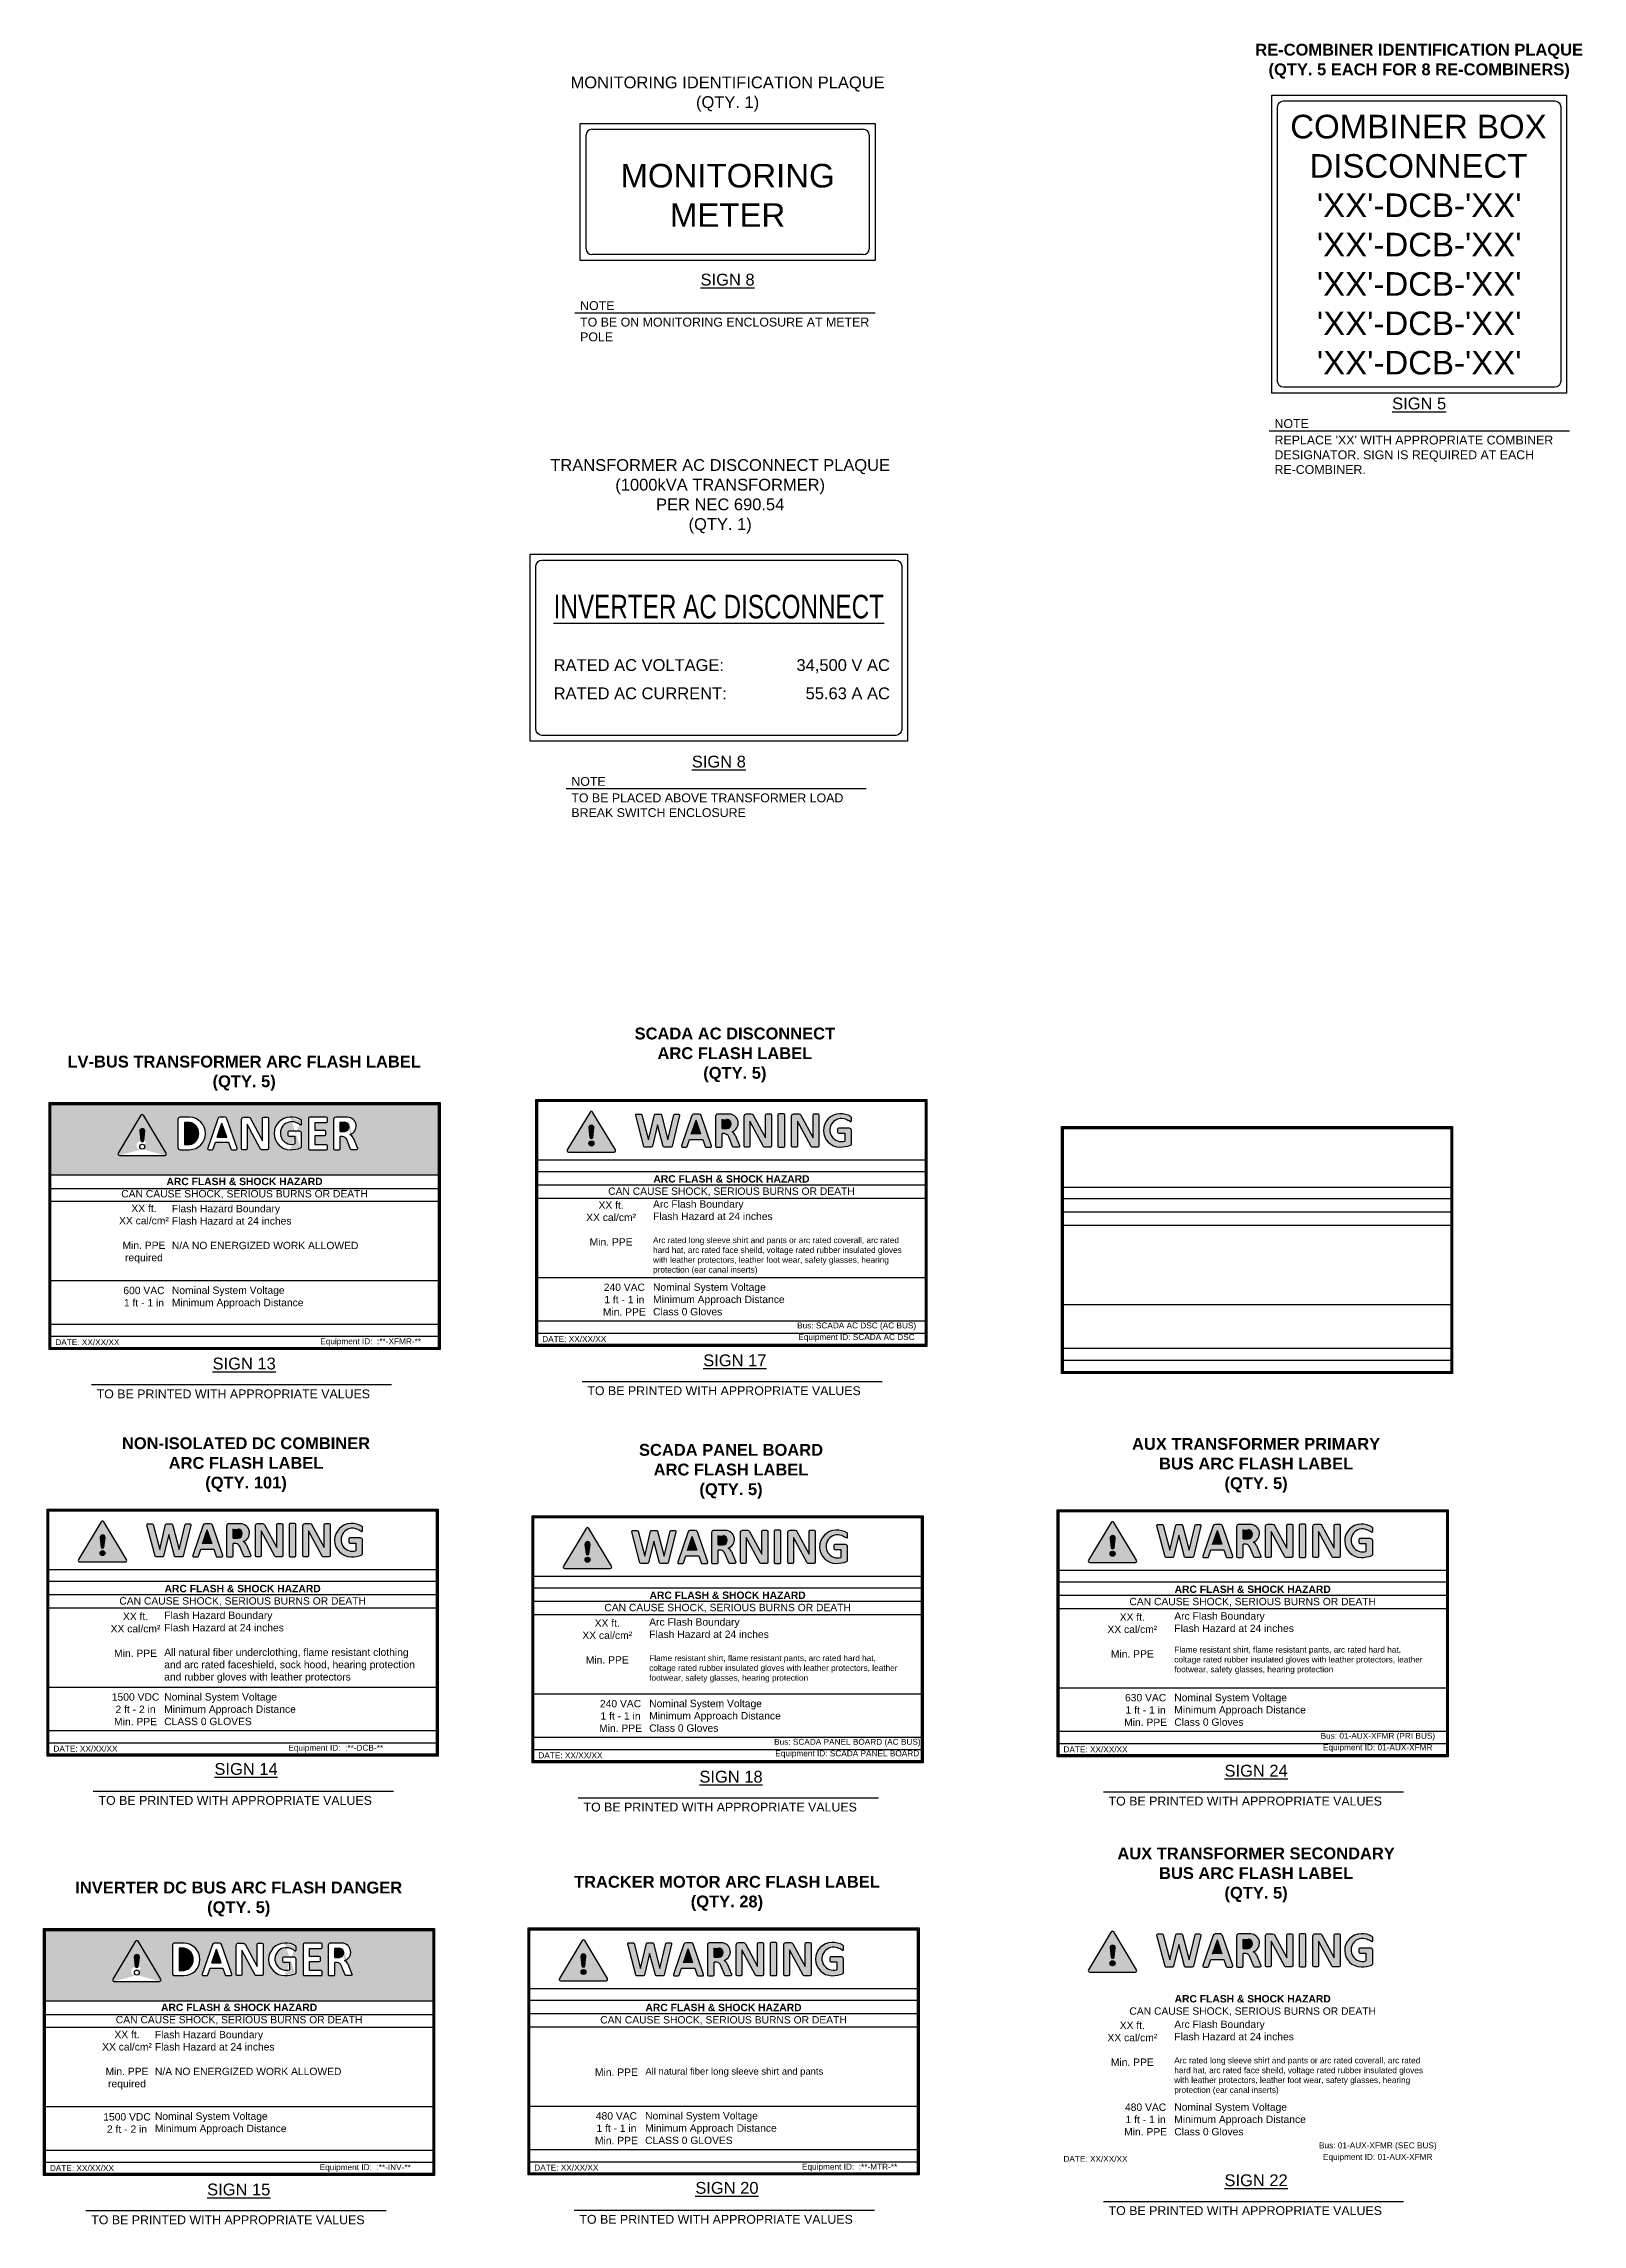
# Model space of a CAD drawing. Header units: feet. Extents: x -1522 to 1718, y -42 to 1309.
# Drawn here: x 1667.03 to 1682.26, y 1267.72 to 1289.29 of the extents above; entities that cross this region are included whole.
import ezdxf
from ezdxf.enums import TextEntityAlignment as Align

# ---------------------------------------------------------------- set-up
doc = ezdxf.new("R2010")
doc.units = ezdxf.units.FT
doc.header["$MEASUREMENT"] = 0
for name, color, linetype in [('ANNO-NOTE', 31, 'Continuous'), ('E-DETL', 7, 'Continuous'), ('G-ANNO-TEXT', 1, 'Continuous')]:
    doc.layers.add(name, color=color, linetype=linetype)
doc.styles.get("Standard").update_dxf_attribs({"font": 'arial.ttf'})
doc.styles.add('Strata 1_8', font='arial.ttf', dxfattribs={"height": 0.125})
doc.styles.add('Strata 3_32', font='arial.ttf', dxfattribs={"height": 0.09375})

msp = doc.modelspace()

# ---------------------------------------------------------------- texts
at = {"layer": 'G-ANNO-TEXT', "lineweight": 30, "style": 'Strata 1_8'}
for s, p in [('%%USIGN 8', (1673.79912, 1287.01045)), ('%%USIGN 5', (1680.64193, 1285.78541)), ('%%USIGN 8', (1673.71262, 1282.24348)), ('%%USIGN 13', (1669.01603, 1276.29062)), ('%%USIGN 17', (1673.87101, 1276.32216)), ('%%USIGN 14', (1669.03438, 1272.28113)), ('%%USIGN 24', (1679.02839, 1272.26376)), ('%%USIGN 18', (1673.83307, 1272.20453)), ('%%USIGN 22', (1679.02839, 1268.21353)), ('%%USIGN 15', (1668.96222, 1268.12236)), ('%%USIGN 20', (1673.79253, 1268.13829))]:
    msp.add_text(s, height=0.116739, dxfattribs=at).set_placement(p, align=Align.TOP_CENTER)
at = {"layer": 'G-ANNO-TEXT', "width": 0.736208}
msp.add_text('%%UINVERTER AC DISCONNECT', height=0.2334782, dxfattribs=at).set_placement((1672.07827, 1283.60112), (1675.34697, 1283.60112), align=Align.FIT)
at = {"layer": 'G-ANNO-TEXT'}
for s, p in [('RATED AC VOLTAGE:', (1672.07827, 1283.13983)), ('RATED AC CURRENT:', (1672.07827, 1282.86023))]:
    msp.add_text(s, height=0.1167391, dxfattribs=at).set_placement(p, align=Align.MIDDLE_LEFT)
for s, height, p in [('34,500 V AC', 0.1167391, (1675.40534, 1283.13983)), ('55.63 A AC', 0.116739, (1675.40534, 1282.86023))]:
    msp.add_text(s, height=height, dxfattribs=at).set_placement(p, align=Align.MIDDLE_RIGHT)
for s, width, heights, insert, char_height, attachment_point, style in [('{\\fArial|b1|i0|c0|p34;RE-COMBINER IDENTIFICATION PLAQUE\\P(QTY. 5 EACH FOR 8 RE-COMBINERS)}', 3.7839333, [0], (1680.64193, 1288.93757), 0.1167391, 8, 'Strata 1_8'), ('MONITORING IDENTIFICATION PLAQUE\\P(QTY. 1)', 3.7839333, [0], (1673.79912, 1288.61398), 0.1167391, 8, 'Strata 1_8'), ('NOTE', 2.04462, [0], (1672.33989, 1286.73847), 0.087554, 1, 'Strata 3_32'), ('TO BE ON MONITORING ENCLOSURE AT METER POLE', 2.9184777, [0], (1672.33989, 1286.57556), 0.0875543, 1, 'Strata 3_32'), ('NOTE', 2.04462, [0], (1679.21059, 1285.57212), 0.087554, 1, 'Strata 3_32'), ("REPLACE 'XX' WITH APPROPRIATE COMBINER DESIGNATOR. SIGN IS REQUIRED AT EACH RE-COMBINER.", 2.9184777, [0], (1679.21059, 1285.40921), 0.0875543, 1, 'Strata 3_32'), ('TRANSFORMER AC DISCONNECT PLAQUE\\P(1000kVA TRANSFORMER)\\PPER NEC 690.54\\P(QTY. 1)', 3.7839333, [0], (1673.72579, 1284.44083), 0.1167391, 8, 'Strata 1_8'), ('NOTE', 2.04462, [0], (1672.25338, 1282.03325), 0.087554, 1, 'Strata 3_32'), ('TO BE PLACED ABOVE TRANSFORMER LOAD BREAK SWITCH ENCLOSURE', 2.9184777, [0], (1672.25338, 1281.87034), 0.0875543, 1, 'Strata 3_32'), ('{\\fArial|b1|i0|c0|p34;SCADA AC DISCONNECT ARC FLASH LABEL\\P(QTY.^I5)}', 2.096492, [0], (1673.87101, 1279.01341), 0.1167391, 8, 'Strata 1_8'), ('{\\fArial|b1|i0|c0|p34;LV-BUS TRANSFORMER ARC FLASH LABEL (QTY. 5)}', 3.7839333, [0], (1669.01603, 1278.93014), 0.1167391, 8, 'Strata 1_8'), ('{\\fArial|b1|i0|c0|p34;ARC FLASH & SHOCK HAZARD\\P}CAN CAUSE SHOCK, SERIOUS BURNS OR DEATH', 2.8938501, [0], (1669.01969, 1277.86151), 0.0729386, 8, 'Strata 1_8'), ('{\\fArial|b1|i0|c0|p34;ARC FLASH & SHOCK HAZARD\\P}CAN CAUSE SHOCK, SERIOUS BURNS OR DEATH', 2.8938501, [0], (1673.83738, 1277.88696), 0.0729386, 8, 'Strata 1_8'), ('XX ft.\\PXX cal/cm²\\P\\PMin. PPE required', 0.637588, [0], (1668.02439, 1277.22201), 0.0729386, 8, 'Strata 1_8'), ('Flash Hazard Boundary\\PFlash Hazard at 24 inches\\P\\PN/A NO ENERGIZED WORK ALLOWED', 2.5610079, [0], (1668.30072, 1277.80113), 0.0729386, 1, 'Strata 1_8'), ('XX ft.\\PXX cal/cm²\\P\\PMin. PPE', 0.637588, [0], (1672.64659, 1277.39823), 0.072939, 8, 'Strata 1_8'), ('Arc Flash Boundary\\PFlash Hazard at 24 inches\\P\\P{\\H0.80026x;Arc rated long sleeve shirt and pants or arc rated coverall, arc rated hard hat, arc rated face sheild, voltage rated rubber insulated gloves with leather protectors, leather foot wear, safety glasses, hearing protection (ear canal inserts)}', 2.4886289, [0], (1673.06154, 1277.84625), 0.0729386, 1, 'Strata 1_8'), ('600 VAC\\P1 ft - 1 in', 0.637588, [0], (1668.02439, 1276.7959), 0.0729386, 8, 'Strata 1_8'), ('Nominal System Voltage\\PMinimum Approach Distance', 1.5516667, [0], (1668.30072, 1276.99374), 0.0729386, 1, 'Strata 1_8'), ('240 VAC\\P1 ft - 1 in\\PMin. PPE', 0.637588, [0], (1672.77784, 1276.70685), 0.0729386, 8, 'Strata 1_8'), ('Nominal System Voltage\\PMinimum Approach Distance\\PClass 0 Gloves', 1.5516667, [0], (1673.06154, 1277.02435), 0.0729386, 1, 'Strata 1_8'), ('\\pt0.52533;Bus: SCADA AC DSC (AC BUS)', 1.2363139, [0], (1675.07594, 1276.56208), 0.0583696, 8, 'Strata 1_8'), ('DATE: XX/XX/XX ', 1.5516667, [0], (1667.46447, 1276.41366), 0.0583696, 8, 'Strata 1_8'), ('Equipment ID:  :**-XFMR-**', 1.2363139, [0], (1670.26748, 1276.40581), 0.0583696, 8, 'Strata 1_8'), ('DATE: XX/XX/XX ', 1.5516667, [0], (1672.28216, 1276.44519), 0.0583696, 8, 'Strata 1_8'), ('Equipment ID: SCADA AC DSC', 1.2363139, [0], (1675.07462, 1276.4479), 0.0583696, 8, 'Strata 1_8'), ('TO BE PRINTED WITH APPROPRIATE VALUES', 2.9184777, [0], (1667.55679, 1275.97578), 0.0875543, 1, 'Strata 3_32'), ('TO BE PRINTED WITH APPROPRIATE VALUES', 2.9184777, [0], (1672.41177, 1276.00732), 0.0875543, 1, 'Strata 3_32'), ('{\\fArial|b1|i0|c0|p34;NON-ISOLATED DC COMBINER ARC FLASH LABEL\\P(QTY.^I101)}', 2.6896229, [0], (1669.03438, 1274.96138), 0.1167391, 8, 'Strata 1_8'), ('{\\fArial|b1|i0|c0|p34;AUX TRANSFORMER PRIMARY BUS ARC FLASH LABEL\\P(QTY.^I5)}', 2.6896229, [0], (1679.02839, 1274.95502), 0.1167391, 8, 'Strata 1_8'), ('{\\fArial|b1|i0|c0|p34;SCADA PANEL BOARD ARC FLASH LABEL\\P(QTY.^I5)}', 1.9958183, [0], (1673.83307, 1274.89578), 0.1167391, 8, 'Strata 1_8'), ('{\\fArial|b1|i0|c0|p34;ARC FLASH & SHOCK HAZARD\\P}CAN CAUSE SHOCK, SERIOUS BURNS OR DEATH', 2.8938501, [0], (1669.00074, 1273.83493), 0.0729386, 8, 'Strata 1_8'), ('{\\fArial|b1|i0|c0|p34;ARC FLASH & SHOCK HAZARD\\P}CAN CAUSE SHOCK, SERIOUS BURNS OR DEATH', 2.8938501, [0], (1673.79943, 1273.76933), 0.0729386, 8, 'Strata 1_8'), ('{\\fArial|b1|i0|c0|p34;ARC FLASH & SHOCK HAZARD\\P}CAN CAUSE SHOCK, SERIOUS BURNS OR DEATH', 2.8938501, [0], (1678.99476, 1273.82857), 0.0729386, 8, 'Strata 1_8'), ('XX ft.\\PXX cal/cm²\\P\\PMin. PPE', 0.637588, [0], (1667.94121, 1273.33042), 0.072939, 8, 'Strata 1_8'), ('Flash Hazard Boundary\\PFlash Hazard at 24 inches\\P\\PAll natural fiber underclothing, flame resistant clothing and arc rated faceshield, sock hood, hearing protection and rubber gloves with leather protectors', 2.4886289, [0], (1668.22491, 1273.77844), 0.0729386, 1, 'Strata 1_8'), ('XX ft.\\PXX cal/cm²\\P\\PMin. PPE', 0.637588, [0.48207], (1677.80397, 1273.32406), 0.072939, 8, 'Strata 1_8'), ('Arc Flash Boundary\\PFlash Hazard at 24 inches\\P{\\H0.80026x;\\PFlame resistant shirt, flame resistant pants, arc rated hard hat, coltage rated rubber insulated gloves with leather protectors, leather footwear, safety glasses, hearing protection}', 2.4886289, [0], (1678.21893, 1273.77208), 0.0729386, 1, 'Strata 1_8'), ('XX ft.\\PXX cal/cm²\\P\\PMin. PPE', 0.637588, [0], (1672.60865, 1273.26482), 0.072939, 8, 'Strata 1_8'), ('Arc Flash Boundary\\PFlash Hazard at 24 inches\\P\\P{\\H0.80026x;Flame resistant shirt, flame resistant pants, arc rated hard hat, coltage rated rubber insulated gloves with leather protectors, leather footwear, safety glasses, hearing protection}', 2.4886289, [0], (1673.0236, 1273.71284), 0.0729386, 1, 'Strata 1_8'), ('1500 VDC\\P2 ft - 2 in\\PMin. PPE', 0.637588, [0], (1667.94121, 1272.65482), 0.0729386, 8, 'Strata 1_8'), ('Nominal System Voltage\\PMinimum Approach Distance\\PCLASS 0 GLOVES', 1.5516667, [0], (1668.22491, 1272.97232), 0.0729386, 1, 'Strata 1_8'), ('240 VAC\\P1 ft - 1 in\\PMin. PPE', 0.637588, [0], (1672.7399, 1272.58922), 0.0729386, 8, 'Strata 1_8'), ('Nominal System Voltage\\PMinimum Approach Distance\\PClass 0 Gloves', 1.5516667, [0], (1673.0236, 1272.90672), 0.0729386, 1, 'Strata 1_8'), ('630 VAC\\P1 ft - 1 in\\PMin. PPE', 0.637588, [0], (1677.93522, 1272.64846), 0.0729386, 8, 'Strata 1_8'), ('Nominal System Voltage\\PMinimum Approach Distance\\PClass 0 Gloves', 1.5516667, [0], (1678.21893, 1272.96596), 0.0729386, 1, 'Strata 1_8'), ('\\PEquipment ID:  :**-DCB-**', 2.3890139, [0], (1669.92164, 1272.38532), 0.0583696, 8, 'Strata 1_8'), ('\\pt0.52533;Bus: SCADA PANEL BOARD (AC BUS)', 1.7189017, [0], (1674.98438, 1272.44446), 0.0583696, 8, 'Strata 1_8'), ('\\pt0.52533;Bus: 01-AUX-XFMR (PRI BUS)', 1.2363139, [0], (1680.23332, 1272.50369), 0.0583696, 8, 'Strata 1_8'), ('Equipment ID: 01-AUX-XFMR', 1.2363139, [0], (1680.232, 1272.3895), 0.0583696, 8, 'Strata 1_8'), ('DATE: XX/XX/XX ', 1.5516667, [0], (1667.44552, 1272.39317), 0.0583696, 8, 'Strata 1_8'), ('DATE: XX/XX/XX ', 1.5516667, [0], (1672.24421, 1272.32757), 0.0583696, 8, 'Strata 1_8'), ('Equipment ID: SCADA PANEL BOARD', 1.4507972, [0], (1674.98305, 1272.33027), 0.0583696, 8, 'Strata 1_8'), ('DATE: XX/XX/XX ', 1.5516667, [0], (1677.43954, 1272.3868), 0.0583696, 8, 'Strata 1_8'), ('TO BE PRINTED WITH APPROPRIATE VALUES', 2.9184777, [0], (1667.57514, 1271.95529), 0.0875543, 1, 'Strata 3_32'), ('TO BE PRINTED WITH APPROPRIATE VALUES', 2.9184777, [0], (1672.37383, 1271.88969), 0.0875543, 1, 'Strata 3_32'), ('TO BE PRINTED WITH APPROPRIATE VALUES', 2.9184777, [0], (1677.56915, 1271.94893), 0.0875543, 1, 'Strata 3_32'), ('{\\fArial|b1|i0|c0|p34;AUX TRANSFORMER SECONDARY BUS ARC FLASH LABEL\\P(QTY.^I5)}', 2.9522182, [0], (1679.02839, 1270.90478), 0.1167391, 8, 'Strata 1_8'), ('{\\fArial|b1|i0|c0|p34;INVERTER DC BUS ARC FLASH DANGER\\P(QTY. 5)}', 3.7839333, [0], (1668.96222, 1270.76188), 0.1167391, 8, 'Strata 1_8'), ('{\\fArial|b1|i0|c0|p34;TRACKER MOTOR ARC FLASH LABEL\\P(QTY.^I28)}', 3.7839333, [0], (1673.79253, 1270.81854), 0.1167391, 8, 'Strata 1_8'), ('{\\fArial|b1|i0|c0|p34;ARC FLASH & SHOCK HAZARD\\P}CAN CAUSE SHOCK, SERIOUS BURNS OR DEATH', 2.8938501, [0], (1668.96588, 1269.69326), 0.0729386, 8, 'Strata 1_8'), ('{\\fArial|b1|i0|c0|p34;ARC FLASH & SHOCK HAZARD\\P}CAN CAUSE SHOCK, SERIOUS BURNS OR DEATH', 2.8938501, [0], (1673.7589, 1269.69209), 0.0729386, 8, 'Strata 1_8'), ('{\\fArial|b1|i0|c0|p34;ARC FLASH & SHOCK HAZARD\\P}CAN CAUSE SHOCK, SERIOUS BURNS OR DEATH', 2.8938501, [0], (1678.99476, 1269.77833), 0.0729386, 8, 'Strata 1_8'), ('XX ft.\\PXX cal/cm²\\P\\PMin. PPE', 0.637588, [0], (1677.80397, 1269.28638), 0.072939, 8, 'Strata 1_8'), ('Arc Flash Boundary\\PFlash Hazard at 24 inches\\P\\P{\\H0.80026x;Arc rated long sleeve shirt and pants or arc rated coverall, arc rated hard hat, arc rated face sheild, voltage rated rubber insulated gloves with leather protectors, leather foot wear, safety glasses, hearing protection (ear canal inserts)}', 2.4886289, [0], (1678.21893, 1269.7344), 0.0729386, 1, 'Strata 1_8'), ('XX ft.\\PXX cal/cm²\\P\\PMin. PPE required', 0.637588, [0], (1667.8567, 1269.05162), 0.0729386, 8, 'Strata 1_8'), ('Flash Hazard Boundary\\PFlash Hazard at 24 inches\\P\\PN/A NO ENERGIZED WORK ALLOWED', 2.7219267, [0], (1668.13304, 1269.63287), 0.0729386, 1, 'Strata 1_8'), ('\\P\\PMin. PPE', 0.637588, [0], (1672.69936, 1269.18758), 0.072939, 8, 'Strata 1_8'), ('\\P\\P{\\H0.91667x;All natural fiber long sleeve shirt and pants}', 2.4886289, [0], (1672.986, 1269.50943), 0.0729386, 1, 'Strata 1_8'), ('1500 VDC\\P2 ft - 2 in', 0.637588, [0], (1667.8567, 1268.62358), 0.0729386, 8, 'Strata 1_8'), ('Nominal System Voltage\\PMinimum Approach Distance', 1.5516667, [0], (1668.13304, 1268.82548), 0.0729386, 1, 'Strata 1_8'), ('480 VAC\\P1 ft - 1 in\\PMin. PPE', 0.637588, [0], (1672.69936, 1268.51198), 0.0729386, 8, 'Strata 1_8'), ('Nominal System Voltage\\PMinimum Approach Distance\\PCLASS 0 GLOVES', 1.5516667, [0], (1672.98306, 1268.82948), 0.0729386, 1, 'Strata 1_8'), ('480 VAC\\P1 ft - 1 in\\PMin. PPE', 0.637588, [0], (1677.93522, 1268.59822), 0.0729386, 8, 'Strata 1_8'), ('Nominal System Voltage\\PMinimum Approach Distance\\PClass 0 Gloves', 1.5516667, [0], (1678.21893, 1268.91572), 0.0729386, 1, 'Strata 1_8'), ('DATE: XX/XX/XX ', 1.5516667, [0], (1677.43954, 1268.33656), 0.0583696, 8, 'Strata 1_8'), ('\\pt0.52533;Bus: 01-AUX-XFMR (SEC BUS)', 1.2363139, [0], (1680.23332, 1268.45345), 0.0583696, 8, 'Strata 1_8'), ('Equipment ID: 01-AUX-XFMR', 1.2363139, [0], (1680.232, 1268.33926), 0.0583696, 8, 'Strata 1_8'), ('DATE: XX/XX/XX ', 1.5516667, [0], (1667.41066, 1268.2454), 0.0583696, 8, 'Strata 1_8'), ('Equipment ID:  :**-INV-**', 1.2363139, [0], (1670.21366, 1268.23755), 0.0583696, 8, 'Strata 1_8'), ('DATE: XX/XX/XX ', 1.5516667, [0], (1672.20367, 1268.25033), 0.0583696, 8, 'Strata 1_8'), ('Equipment ID:  :**-MTR-**', 1.2363139, [0], (1675.00668, 1268.24248), 0.0583696, 8, 'Strata 1_8'), ('TO BE PRINTED WITH APPROPRIATE VALUES', 2.9184777, [0], (1667.50298, 1267.80752), 0.0875543, 1, 'Strata 3_32'), ('TO BE PRINTED WITH APPROPRIATE VALUES', 2.9184777, [0], (1672.33329, 1267.81245), 0.0875543, 1, 'Strata 3_32'), ('TO BE PRINTED WITH APPROPRIATE VALUES', 2.9184777, [0], (1677.56915, 1267.89869), 0.0875543, 1, 'Strata 3_32')]:
    msp.add_mtext_dynamic_manual_height_columns(s, width=width, gutter_width=0.43777, heights=heights, dxfattribs=dict(at, insert=insert, char_height=char_height, attachment_point=attachment_point, style=style))
at = {"layer": 'G-ANNO-TEXT', "char_height": 0.2334782}
for s, insert, width, attachment_point in [('COMBINER BOX DISCONNECT', (1680.63484, 1288.58207), 2.5372043, 2), ("'XX'-DCB-'XX'\\P'XX'-DCB-'XX'\\P'XX'-DCB-'XX'\\P'XX'-DCB-'XX'\\P'XX'-DCB-'XX'", (1679.62982, 1287.80402), 2.0251767, 1)]:
    msp.add_mtext(s, dxfattribs=dict(at, insert=insert, width=width, attachment_point=attachment_point))
at = {"layer": 'G-ANNO-TEXT', "insert": (1673.79912, 1287.78525), "char_height": 0.233478, "attachment_point": 5}
msp.add_mtext_dynamic_manual_height_columns('MONITORING\\PMETER', width=2.7488697, gutter_width=0.43777, heights=[0], dxfattribs=at)

# ---------------------------------------------------------------- blocks, each defined once
blk = doc.blocks.new('!')
at = {"color": 0}
for points in [[(-12.448, 15.195), (-12.689, 14.794, 0.583528), (-12.676, 14.77), (-12.193, 14.77, 0.583528), (-12.18, 14.794), (-12.421, 15.195, 0.565093)], [(-12.461, 15.026), (-12.45, 14.927, 0.351225), (-12.434, 14.916, 0.351225), (-12.419, 14.927), (-12.407, 15.026, 0.42928), (-12.434, 15.055, 0.42928)]]:
    blk.add_lwpolyline(points, format="xyb", close=True, dxfattribs=at)
blk.add_circle((-12.434, 14.863), 0.0264, dxfattribs=at)

# ---------------------------------------------------------------- hatches: boundary and pattern name
at = {"true_color": 0xff0000}
h = msp.add_hatch(color=1, dxfattribs=at)
h.dxf.hatch_style = 1
h.paths.add_polyline_path([(1667.10358, 1278.79506), (1667.10358, 1278.09791), (1670.93581, 1278.09791), (1670.93581, 1278.79506)])
edge = h.paths.add_edge_path(flags=16)
edge.add_arc((1670.03183, 1278.43414), 0.0696, 25.878582, 63.505079, ccw=False)
edge.add_line((1670.09445, 1278.46452), (1670.13647, 1278.36183))
edge.add_arc((1670.12639, 1278.3577), 0.01089, -90, 22.252114, ccw=False)
edge.add_line((1670.12639, 1278.34681), (1670.07879, 1278.34681))
edge.add_arc((1670.07879, 1278.3577), 0.01089, 202.027, 270, ccw=False)
edge.add_line((1670.06869, 1278.35362), (1670.03084, 1278.44717))
edge.add_arc((1669.98392, 1278.42789), 0.05073, 22.327216, 82.783847)
edge.add_line((1669.99029, 1278.47822), (1669.96596, 1278.47822))
edge.add_line((1669.96596, 1278.47822), (1669.96596, 1278.3577))
edge.add_arc((1669.95508, 1278.3577), 0.01089, -90, 0, ccw=False)
edge.add_line((1669.95508, 1278.34681), (1669.912, 1278.34681))
edge.add_arc((1669.912, 1278.3577), 0.01089, 180, 270, ccw=False)
edge.add_line((1669.90111, 1278.3577), (1669.90111, 1278.64683))
edge.add_arc((1669.92289, 1278.64683), 0.02178, 90, 180, ccw=False)
edge.add_line((1669.92289, 1278.66861), (1670.03833, 1278.66861))
edge.add_arc((1670.03558, 1278.58037), 0.08827, -71.987311, 88.21823, ccw=False)
edge = h.paths.add_edge_path(flags=0)
edge.add_line((1670.01247, 1278.5276), (1669.96596, 1278.5276))
edge.add_line((1669.96596, 1278.5276), (1669.96596, 1278.61833))
edge.add_line((1669.96596, 1278.61833), (1670.01293, 1278.61833))
edge.add_arc((1670.00876, 1278.57298), 0.04554, -85.316672, 84.740089, ccw=False)
edge = h.paths.add_edge_path(flags=16)
edge.add_line((1669.83061, 1278.61692), (1669.71694, 1278.61692))
edge.add_line((1669.71694, 1278.61692), (1669.71694, 1278.53758))
edge.add_line((1669.71694, 1278.53758), (1669.81313, 1278.53758))
edge.add_arc((1669.81313, 1278.52669), 0.01089, 0, 90, ccw=False)
edge.add_line((1669.82402, 1278.52669), (1669.82402, 1278.49752))
edge.add_arc((1669.81313, 1278.49752), 0.01089, -90, 0, ccw=False)
edge.add_line((1669.81313, 1278.48663), (1669.71694, 1278.48663))
edge.add_line((1669.71694, 1278.48663), (1669.71694, 1278.39637))
edge.add_line((1669.71694, 1278.39637), (1669.83061, 1278.39637))
edge.add_arc((1669.83061, 1278.38548), 0.01089, 0, 90, ccw=False)
edge.add_line((1669.8415, 1278.38548), (1669.8415, 1278.3577))
edge.add_arc((1669.83061, 1278.3577), 0.01089, -90, 0, ccw=False)
edge.add_line((1669.83061, 1278.34681), (1669.66294, 1278.34681))
edge.add_arc((1669.66294, 1278.3577), 0.01089, 180, 270, ccw=False)
edge.add_line((1669.65206, 1278.3577), (1669.65206, 1278.65772))
edge.add_arc((1669.66294, 1278.65772), 0.01089, 90, 180, ccw=False)
edge.add_line((1669.66294, 1278.66861), (1669.83061, 1278.66861))
edge.add_arc((1669.83061, 1278.65772), 0.01089, 0, 90, ccw=False)
edge.add_line((1669.8415, 1278.65772), (1669.8415, 1278.62781))
edge.add_arc((1669.83061, 1278.62781), 0.01089, -90, 0, ccw=False)
edge = h.paths.add_edge_path(flags=16)
edge.add_line((1669.58382, 1278.5084), (1669.58382, 1278.37594))
edge.add_arc((1669.56664, 1278.38171), 0.01812, 296.383954, 341.4544, ccw=False)
edge.add_arc((1669.47886, 1278.60098), 0.25425, 268.468731, 292.142285, ccw=False)
edge.add_arc((1669.47276, 1278.50772), 0.1609, 90.738374, 269.755102, ccw=False)
edge.add_arc((1669.48356, 1278.48725), 0.18182, 58.363568, 94.062008, ccw=False)
edge.add_arc((1669.57109, 1278.63195), 0.01278, 5.062832, 52.159531, ccw=False)
edge.add_line((1669.58382, 1278.63308), (1669.58382, 1278.60042))
edge.add_arc((1669.57548, 1278.60114), 0.00838, 247.11083, 355.082449, ccw=False)
edge.add_arc((1669.42465, 1278.35396), 0.28128, 58.356936, 68.777286)
edge.add_arc((1669.48597, 1278.51185), 0.1119, 68.777292, 286.708663)
edge.add_line((1669.51814, 1278.40468), (1669.51814, 1278.48041))
edge.add_line((1669.51814, 1278.48041), (1669.46046, 1278.48041))
edge.add_arc((1669.46046, 1278.4913), 0.01089, 180, 270, ccw=False)
edge.add_line((1669.44957, 1278.4913), (1669.44957, 1278.51929))
edge.add_arc((1669.46046, 1278.51929), 0.01089, 90, 180, ccw=False)
edge.add_line((1669.46046, 1278.53018), (1669.56204, 1278.53018))
edge.add_arc((1669.56204, 1278.5084), 0.02178, 0, 90, ccw=False)
edge = h.paths.add_edge_path(flags=16)
edge.add_arc((1669.2455, 1278.3577), 0.01089, -90, 0, ccw=False)
edge.add_line((1669.2455, 1278.34681), (1669.18857, 1278.34681))
edge.add_arc((1669.18857, 1278.3577), 0.01089, 208.369774, 270, ccw=False)
edge.add_line((1669.17899, 1278.35253), (1669.04623, 1278.59838))
edge.add_line((1669.04623, 1278.59838), (1669.04623, 1278.3577))
edge.add_arc((1669.03534, 1278.3577), 0.01089, 270, 360, ccw=False)
edge.add_line((1669.03534, 1278.34681), (1669.00179, 1278.34681))
edge.add_arc((1669.00179, 1278.3577), 0.01089, 180, 270, ccw=False)
edge.add_line((1668.9909, 1278.3577), (1668.9909, 1278.64683))
edge.add_arc((1669.01268, 1278.64683), 0.02178, 90, 180, ccw=False)
edge.add_line((1669.01268, 1278.66861), (1669.06, 1278.66861))
edge.add_arc((1669.06, 1278.64683), 0.02178, 28.369774, 90, ccw=False)
edge.add_line((1669.07916, 1278.65718), (1669.19867, 1278.43587))
edge.add_line((1669.19867, 1278.43587), (1669.19867, 1278.65772))
edge.add_arc((1669.20956, 1278.65772), 0.01089, 90, 180, ccw=False)
edge.add_line((1669.20956, 1278.66861), (1669.2455, 1278.66861))
edge.add_arc((1669.2455, 1278.65772), 0.01089, 0, 90, ccw=False)
edge.add_line((1669.25639, 1278.65772), (1669.25639, 1278.3577))
edge = h.paths.add_edge_path(flags=16)
edge.add_line((1668.66523, 1278.34681), (1668.69947, 1278.34681))
edge.add_arc((1668.69947, 1278.3577), 0.01089, 270, 341.296094)
edge.add_line((1668.70978, 1278.35421), (1668.73273, 1278.42199))
edge.add_line((1668.73273, 1278.42199), (1668.86006, 1278.42199))
edge.add_line((1668.86006, 1278.42199), (1668.88301, 1278.35421))
edge.add_arc((1668.89332, 1278.3577), 0.01089, 198.703906, 270)
edge.add_line((1668.89332, 1278.34681), (1668.9358, 1278.34681))
edge.add_arc((1668.9358, 1278.3577), 0.01089, 270, 378.879838)
edge.add_line((1668.9461, 1278.36123), (1668.84603, 1278.65385))
edge.add_arc((1668.82544, 1278.64674), 0.02178, 19.055788, 90)
edge.add_line((1668.82544, 1278.66852), (1668.77558, 1278.66852))
edge.add_arc((1668.77558, 1278.64674), 0.02178, 90, 161.296094)
edge.add_line((1668.75495, 1278.65373), (1668.65492, 1278.36123))
edge.add_arc((1668.66523, 1278.3577), 0.01089, 161.120162, 270)
h.paths.add_polyline_path([(1668.843, 1278.47238), (1668.74978, 1278.47238), (1668.79639, 1278.61004)], flags=0)
edge = h.paths.add_edge_path(flags=16)
edge.add_line((1668.47519, 1278.34681), (1668.38237, 1278.34681))
edge.add_arc((1668.38237, 1278.36859), 0.02178, 180, 270, ccw=False)
edge.add_line((1668.36059, 1278.36859), (1668.36059, 1278.64683))
edge.add_arc((1668.38237, 1278.64683), 0.02178, 90, 180, ccw=False)
edge.add_line((1668.38237, 1278.66861), (1668.47519, 1278.66861))
edge.add_arc((1668.47152, 1278.50771), 0.16094, -88.694083, 88.694083, ccw=False)
edge = h.paths.add_edge_path(flags=0)
edge.add_line((1668.47455, 1278.39783), (1668.42556, 1278.39783))
edge.add_line((1668.42556, 1278.39783), (1668.42556, 1278.61759))
edge.add_line((1668.42556, 1278.61759), (1668.47455, 1278.61759))
edge.add_arc((1668.45483, 1278.50771), 0.11164, -79.825237, 79.825237, ccw=False)
edge = h.paths.add_edge_path(flags=16)
edge.add_line((1668.233, 1278.29046), (1667.78224, 1278.29046))
edge.add_arc((1667.78224, 1278.30505), 0.01459, 148.941017, 270, ccw=False)
edge.add_line((1667.76974, 1278.31258), (1667.99512, 1278.68681))
edge.add_arc((1668.00762, 1278.67928), 0.01459, 31.058983, 148.941017, ccw=False)
edge.add_line((1668.02012, 1278.68681), (1668.2455, 1278.31258))
edge.add_arc((1668.233, 1278.30505), 0.01459, -90, 31.058983, ccw=False)
edge = h.paths.add_edge_path(flags=0)
edge.add_line((1668.03269, 1278.52893), (1668.02206, 1278.43722))
edge.add_arc((1668.00829, 1278.44098), 0.01428, 267.322938, 344.733161, ccw=False)
edge.add_arc((1668.00695, 1278.44098), 0.01428, 195.266839, 272.677062, ccw=False)
edge.add_line((1667.99318, 1278.43722), (1667.98255, 1278.52893))
edge.add_arc((1668.00816, 1278.53078), 0.02567, 91.194941, 184.126385, ccw=False)
edge.add_arc((1668.00709, 1278.53078), 0.02567, -4.126385, 88.805059, ccw=False)
edge = h.paths.add_edge_path(flags=0)
edge.add_arc((1668.00762, 1278.37712), 0.02468, 0, 360)
h = msp.add_hatch(color=256)
h.dxf.hatch_style = 1
h.paths.add_polyline_path([(1672.4637, 1278.71922, 0.56509349), (1672.4387, 1278.71922), (1672.21332, 1278.34499, 0.58352771), (1672.22582, 1278.32287), (1672.67659, 1278.32287, 0.58352771), (1672.68909, 1278.34499)])
h.paths.add_polyline_path([(1672.46565, 1278.46964, -0.35122512), (1672.4512, 1278.45913, -0.35122512), (1672.43676, 1278.46964), (1672.42614, 1278.56135, -0.4292796), (1672.4512, 1278.58886, -0.4292796), (1672.47627, 1278.56135)], flags=16)
h.paths.add_polyline_path([(1672.47588, 1278.40954, -1), (1672.42653, 1278.40954, -1)], flags=16)
h = msp.add_hatch(color=1, dxfattribs=at)
h.dxf.hatch_style = 1
h.paths.add_polyline_path([(1667.76974, 1278.31258, 0.58352771), (1667.78224, 1278.29046), (1668.00762, 1278.35245, -1.50468245), (1668.0071, 1278.42671, -0.34106831), (1667.99318, 1278.43722), (1667.98281, 1278.52672, -0.99099518), (1668.03343, 1278.53529), (1668.02114, 1278.43934, -1.40023704), (1668.00736, 1278.4018, -1.00523542), (1668.00762, 1278.35245), (1668.233, 1278.29046, 0.58352771), (1668.2455, 1278.31258), (1668.02012, 1278.68681, 0.56509349), (1667.99512, 1278.68681)])
h = msp.add_hatch(color=1, dxfattribs=at)
h.dxf.hatch_style = 1
h.paths.add_polyline_path([(1667.9941, 1278.43934, 0.96096648), (1668.02256, 1278.4415), (1668.03269, 1278.52893, 0.4292796), (1668.00762, 1278.55644, 0.45518604), (1667.98281, 1278.52672)])
h = msp.add_hatch(color=1, dxfattribs=at)
h.dxf.hatch_style = 1
h.paths.add_polyline_path([(1668.42556, 1278.61544), (1668.42556, 1278.39998, 1.3079183)])
h = msp.add_hatch(color=1, dxfattribs=at)
h.dxf.hatch_style = 1
h.paths.add_polyline_path([(1668.74978, 1278.47238), (1668.843, 1278.47238), (1668.79639, 1278.61004)])
h = msp.add_hatch(color=1, dxfattribs=at)
h.dxf.hatch_style = 1
h.paths.add_polyline_path([(1669.96596, 1278.5276), (1670.01247, 1278.5276, 0.9167869), (1670.01293, 1278.61833), (1669.96596, 1278.61833)])
at = {"true_color": 0xff8000}
h = msp.add_hatch(color=30, dxfattribs=at)
h.dxf.hatch_style = 1
h.paths.add_polyline_path([(1672.47627, 1278.56135, 0.4292796), (1672.4512, 1278.58886, 0.4292796), (1672.42614, 1278.56135), (1672.43676, 1278.46964, 0.35122512), (1672.4512, 1278.45913, 0.35122512), (1672.46565, 1278.46964)])
h = msp.add_hatch(color=256)
h.dxf.hatch_style = 1
h.paths.add_polyline_path([(1673.32344, 1278.68586, 0.48483522), (1673.31266, 1278.69954), (1673.27852, 1278.69954, 0.34695081), (1673.26773, 1278.69103), (1673.20872, 1278.44452), (1673.14365, 1278.69127, 0.34056126), (1673.13292, 1278.69954), (1673.08641, 1278.69954, 0.34695081), (1673.07562, 1278.69103), (1673.01669, 1278.44486), (1672.95171, 1278.69127, 0.34056126), (1672.94099, 1278.69954), (1672.90057, 1278.69954, 0.49191243), (1672.88984, 1278.68562), (1672.97041, 1278.3801, 0.34056126), (1672.98113, 1278.37183), (1673.04437, 1278.37183, 0.34695081), (1673.05516, 1278.38034), (1673.10632, 1278.59405), (1673.16274, 1278.3801, 0.34056126), (1673.17346, 1278.37183), (1673.23952, 1278.37183, 0.34695081), (1673.2503, 1278.38034)])
h = msp.add_hatch(color=256)
h.dxf.hatch_style = 1
h.paths.add_polyline_path([(1673.51747, 1278.69954), (1673.46668, 1278.69954, 0.32152745), (1673.44567, 1278.68447), (1673.34377, 1278.38651, 0.51437064), (1673.35427, 1278.37183), (1673.38914, 1278.37183, 0.32152745), (1673.39965, 1278.37937), (1673.42302, 1278.44841), (1673.55273, 1278.44841), (1673.57611, 1278.37937, 0.32152745), (1673.58661, 1278.37183), (1673.62988, 1278.37183, 0.51437064), (1673.64037, 1278.38651), (1673.53844, 1278.68459, 0.31983418)])
h.paths.add_polyline_path([(1673.53535, 1278.49973), (1673.4404, 1278.49973), (1673.48788, 1278.63997)], flags=16)
h = msp.add_hatch(color=30, dxfattribs=at)
h.dxf.hatch_style = 1
h.paths.add_polyline_path([(1673.48788, 1278.63997), (1673.4404, 1278.49973), (1673.53535, 1278.49973)])
h = msp.add_hatch(color=256)
h.dxf.hatch_style = 1
h.paths.add_polyline_path([(1673.81783, 1278.69954), (1673.70024, 1278.69954, 0.41421356), (1673.67806, 1278.67735), (1673.67806, 1278.38284, 0.41421356), (1673.68915, 1278.37175), (1673.73303, 1278.37175, 0.41421356), (1673.74412, 1278.38284), (1673.74412, 1278.5056), (1673.7689, 1278.5056, -0.27008581), (1673.81021, 1278.47397), (1673.84876, 1278.37868, 0.30560186), (1673.85904, 1278.37175), (1673.90753, 1278.37175, 0.53312131), (1673.9178, 1278.38704), (1673.875, 1278.49164, 0.16566771), (1673.84284, 1278.52415, 0.84062908)])
h.paths.add_polyline_path([(1673.74412, 1278.64832), (1673.79196, 1278.64832, -0.9167869), (1673.79149, 1278.5559), (1673.74412, 1278.5559)], flags=16)
h = msp.add_hatch(color=30, dxfattribs=at)
h.dxf.hatch_style = 1
h.paths.add_polyline_path([(1673.74412, 1278.5559), (1673.79149, 1278.5559, 0.9167869), (1673.79196, 1278.64832), (1673.74412, 1278.64832)])
h = msp.add_hatch(color=256)
h.dxf.hatch_style = 1
h.paths.add_polyline_path([(1674.234, 1278.68999, 0.41421356), (1674.22291, 1278.70108), (1674.1863, 1278.70108, 0.41421356), (1674.17521, 1278.68999), (1674.17521, 1278.46401), (1674.05348, 1278.68944, 0.27558779), (1674.03396, 1278.70108), (1673.98576, 1278.70108, 0.41421356), (1673.96357, 1278.6789), (1673.96357, 1278.38438, 0.41421356), (1673.97467, 1278.37329), (1674.00884, 1278.37329, 0.41421356), (1674.01993, 1278.38438), (1674.01993, 1278.62954), (1674.15517, 1278.37911, 0.27558779), (1674.16493, 1278.37329), (1674.22291, 1278.37329, 0.41421356), (1674.234, 1278.38438)])
h = msp.add_hatch(color=256)
h.dxf.hatch_style = 1
h.paths.add_polyline_path([(1674.3647, 1278.68999, 0.41421356), (1674.35361, 1278.70108), (1674.30884, 1278.70108, 0.41421356), (1674.29774, 1278.68999), (1674.29774, 1278.38447, 0.41421356), (1674.30884, 1278.37338), (1674.35361, 1278.37338, 0.41421356), (1674.3647, 1278.38447)])
h = msp.add_hatch(color=256)
h.dxf.hatch_style = 1
h.paths.add_polyline_path([(1674.70345, 1278.68999, 0.41421356), (1674.69236, 1278.70108), (1674.65575, 1278.70108, 0.41421356), (1674.64466, 1278.68999), (1674.64466, 1278.46401), (1674.52292, 1278.68944, 0.27558779), (1674.5034, 1278.70108), (1674.4552, 1278.70108, 0.41421356), (1674.43302, 1278.6789), (1674.43302, 1278.38438, 0.41421356), (1674.44411, 1278.37329), (1674.47828, 1278.37329, 0.41421356), (1674.48938, 1278.38438), (1674.48938, 1278.62954), (1674.62461, 1278.37911, 0.27558779), (1674.63437, 1278.37329), (1674.69236, 1278.37329, 0.41421356), (1674.70345, 1278.38438)])
h = msp.add_hatch(color=256)
h.dxf.hatch_style = 1
h.paths.add_polyline_path([(1674.90932, 1278.70108, 0.99145593), (1674.91073, 1278.37329, 0.10366433), (1675.01526, 1278.3923, 0.19923193), (1675.02456, 1278.40297), (1675.02456, 1278.53789, 0.41421356), (1675.00238, 1278.56007), (1674.8989, 1278.56007, 0.41421356), (1674.88781, 1278.54898), (1674.88781, 1278.52047, 0.41421356), (1674.8989, 1278.50938), (1674.95765, 1278.50938), (1674.95765, 1278.43223, -1.40106076), (1674.96615, 1278.64766, -0.04549871), (1675.01274, 1278.6245, 0.56466002), (1675.02456, 1278.63309), (1675.02456, 1278.66489, 0.20844052), (1675.01958, 1278.67402, 0.15703591)])
h = msp.add_hatch(color=30, dxfattribs=at)
h.dxf.hatch_style = 1
h.paths.add_polyline_path([(1672.47588, 1278.40954, 1), (1672.42653, 1278.40954, 1)])
h = msp.add_hatch(color=256)
h.dxf.hatch_style = 1
h.paths.add_polyline_path([(1667.62707, 1274.66719, 0.56509349), (1667.60207, 1274.66719), (1667.37669, 1274.29296, 0.58352771), (1667.38919, 1274.27084), (1667.83995, 1274.27084, 0.58352771), (1667.85245, 1274.29296)])
h.paths.add_polyline_path([(1667.62901, 1274.41761, -0.35122512), (1667.61457, 1274.40711, -0.35122512), (1667.60013, 1274.41761), (1667.5895, 1274.50932, -0.4292796), (1667.61457, 1274.53683, -0.4292796), (1667.63964, 1274.50932)], flags=16)
h.paths.add_polyline_path([(1667.63925, 1274.35751, -1), (1667.58989, 1274.35751, -1)], flags=16)
h = msp.add_hatch(color=256)
h.dxf.hatch_style = 1
h.paths.add_polyline_path([(1668.48681, 1274.63383, 0.48483522), (1668.47602, 1274.64751), (1668.44188, 1274.64751, 0.34695081), (1668.43109, 1274.639), (1668.37208, 1274.3925), (1668.30702, 1274.63924, 0.34056126), (1668.29629, 1274.64751), (1668.24978, 1274.64751, 0.34695081), (1668.23899, 1274.639), (1668.18006, 1274.39283), (1668.11508, 1274.63924, 0.34056126), (1668.10436, 1274.64751), (1668.06394, 1274.64751, 0.49191243), (1668.05321, 1274.63359), (1668.13378, 1274.32807, 0.34056126), (1668.1445, 1274.31981), (1668.20774, 1274.31981, 0.34695081), (1668.21853, 1274.32832), (1668.26969, 1274.54202), (1668.3261, 1274.32807, 0.34056126), (1668.33683, 1274.31981), (1668.40288, 1274.31981, 0.34695081), (1668.41367, 1274.32832)])
h = msp.add_hatch(color=256)
h.dxf.hatch_style = 1
h.paths.add_polyline_path([(1668.68083, 1274.64751), (1668.63004, 1274.64751, 0.32152745), (1668.60903, 1274.63244), (1668.50714, 1274.33449, 0.51437064), (1668.51763, 1274.31981), (1668.55251, 1274.31981, 0.32152745), (1668.56301, 1274.32734), (1668.58639, 1274.39638), (1668.7161, 1274.39638), (1668.73947, 1274.32734, 0.32152745), (1668.74998, 1274.31981), (1668.79324, 1274.31981, 0.51437064), (1668.80374, 1274.33449), (1668.7018, 1274.63257, 0.31983418)])
h.paths.add_polyline_path([(1668.69872, 1274.44771), (1668.60377, 1274.44771), (1668.65124, 1274.58794)], flags=16)
h = msp.add_hatch(color=256)
h.dxf.hatch_style = 1
h.paths.add_polyline_path([(1668.9812, 1274.64751), (1668.86361, 1274.64751, 0.41421356), (1668.84142, 1274.62532), (1668.84142, 1274.33081, 0.41421356), (1668.85251, 1274.31972), (1668.89639, 1274.31972, 0.41421356), (1668.90748, 1274.33081), (1668.90748, 1274.45358), (1668.93226, 1274.45358, -0.27008581), (1668.97357, 1274.42194), (1669.01212, 1274.32665, 0.30560186), (1669.02241, 1274.31972), (1669.0709, 1274.31972, 0.53312131), (1669.08116, 1274.33501), (1669.03836, 1274.43962, 0.16566771), (1669.00621, 1274.47212, 0.84062908)])
h.paths.add_polyline_path([(1668.90748, 1274.5963), (1668.95533, 1274.5963, -0.9167869), (1668.95486, 1274.50387), (1668.90748, 1274.50387)], flags=16)
h = msp.add_hatch(color=256)
h.dxf.hatch_style = 1
h.paths.add_polyline_path([(1669.39737, 1274.63796, 0.41421356), (1669.38628, 1274.64905), (1669.34967, 1274.64905, 0.41421356), (1669.33858, 1274.63796), (1669.33858, 1274.41199), (1669.21684, 1274.63741, 0.27558779), (1669.19732, 1274.64905), (1669.14912, 1274.64905, 0.41421356), (1669.12694, 1274.62687), (1669.12694, 1274.33236, 0.41421356), (1669.13803, 1274.32126), (1669.17221, 1274.32126, 0.41421356), (1669.1833, 1274.33236), (1669.1833, 1274.57752), (1669.31853, 1274.32709, 0.27558779), (1669.32829, 1274.32126), (1669.38628, 1274.32126, 0.41421356), (1669.39737, 1274.33236)])
h = msp.add_hatch(color=256)
h.dxf.hatch_style = 1
h.paths.add_polyline_path([(1669.52807, 1274.63796, 0.41421356), (1669.51698, 1274.64905), (1669.4722, 1274.64905, 0.41421356), (1669.46111, 1274.63796), (1669.46111, 1274.33244, 0.41421356), (1669.4722, 1274.32135), (1669.51698, 1274.32135, 0.41421356), (1669.52807, 1274.33244)])
h = msp.add_hatch(color=256)
h.dxf.hatch_style = 1
h.paths.add_polyline_path([(1669.86681, 1274.63796, 0.41421356), (1669.85572, 1274.64905), (1669.81911, 1274.64905, 0.41421356), (1669.80802, 1274.63796), (1669.80802, 1274.41199), (1669.68629, 1274.63741, 0.27558779), (1669.66677, 1274.64905), (1669.61857, 1274.64905, 0.41421356), (1669.59638, 1274.62687), (1669.59638, 1274.33236, 0.41421356), (1669.60748, 1274.32126), (1669.64165, 1274.32126, 0.41421356), (1669.65274, 1274.33236), (1669.65274, 1274.57752), (1669.78798, 1274.32709, 0.27558779), (1669.79774, 1274.32126), (1669.85572, 1274.32126, 0.41421356), (1669.86681, 1274.33236)])
h = msp.add_hatch(color=256)
h.dxf.hatch_style = 1
h.paths.add_polyline_path([(1670.07268, 1274.64905, 0.99145593), (1670.07409, 1274.32126, 0.10366433), (1670.17863, 1274.34027, 0.19923193), (1670.18793, 1274.35094), (1670.18793, 1274.48586, 0.41421356), (1670.16574, 1274.50804), (1670.06227, 1274.50804, 0.41421356), (1670.05118, 1274.49695), (1670.05118, 1274.46844, 0.41421356), (1670.06227, 1274.45735), (1670.12102, 1274.45735), (1670.12102, 1274.38021, -1.40106076), (1670.12951, 1274.59563, -0.04549871), (1670.17611, 1274.57247, 0.56466002), (1670.18793, 1274.58106), (1670.18793, 1274.61286, 0.20844052), (1670.18294, 1274.622, 0.15703591)])
h = msp.add_hatch(color=256)
h.dxf.hatch_style = 1
h.paths.add_polyline_path([(1677.62109, 1274.66083, 0.56509349), (1677.59608, 1274.66083), (1677.3707, 1274.2866, 0.58352771), (1677.3832, 1274.26448), (1677.83397, 1274.26448, 0.58352771), (1677.84647, 1274.2866)])
h.paths.add_polyline_path([(1677.62303, 1274.41125, -0.35122512), (1677.60858, 1274.40074, -0.35122512), (1677.59414, 1274.41125), (1677.58352, 1274.50295, -0.4292796), (1677.60858, 1274.53047, -0.4292796), (1677.63365, 1274.50295)], flags=16)
h.paths.add_polyline_path([(1677.63326, 1274.35115, -1), (1677.58391, 1274.35115, -1)], flags=16)
h = msp.add_hatch(color=256)
h.dxf.hatch_style = 1
h.paths.add_polyline_path([(1678.48082, 1274.62747, 0.48483522), (1678.47004, 1274.64114), (1678.4359, 1274.64114, 0.34695081), (1678.42511, 1274.63263), (1678.3661, 1274.38613), (1678.30103, 1274.63288, 0.34056126), (1678.29031, 1274.64114), (1678.24379, 1274.64114, 0.34695081), (1678.23301, 1274.63263), (1678.17407, 1274.38647), (1678.1091, 1274.63288, 0.34056126), (1678.09837, 1274.64114), (1678.05795, 1274.64114, 0.49191243), (1678.04723, 1274.62722), (1678.12779, 1274.3217, 0.34056126), (1678.13852, 1274.31344), (1678.20175, 1274.31344, 0.34695081), (1678.21254, 1274.32195), (1678.2637, 1274.53566), (1678.32012, 1274.3217, 0.34056126), (1678.33085, 1274.31344), (1678.3969, 1274.31344, 0.34695081), (1678.40768, 1274.32195)])
h = msp.add_hatch(color=256)
h.dxf.hatch_style = 1
h.paths.add_polyline_path([(1678.67485, 1274.64114), (1678.62406, 1274.64114, 0.32152745), (1678.60305, 1274.62607), (1678.50115, 1274.32812, 0.51437064), (1678.51165, 1274.31344), (1678.54652, 1274.31344, 0.32152745), (1678.55703, 1274.32098), (1678.5804, 1274.39002), (1678.71011, 1274.39002), (1678.73349, 1274.32098, 0.32152745), (1678.74399, 1274.31344), (1678.78726, 1274.31344, 0.51437064), (1678.79776, 1274.32812), (1678.69582, 1274.6262, 0.31983418)])
h.paths.add_polyline_path([(1678.69273, 1274.44134), (1678.59778, 1274.44134), (1678.64526, 1274.58158)], flags=16)
h = msp.add_hatch(color=256)
h.dxf.hatch_style = 1
h.paths.add_polyline_path([(1678.97521, 1274.64114), (1678.85762, 1274.64114, 0.41421356), (1678.83544, 1274.61896), (1678.83544, 1274.32445, 0.41421356), (1678.84653, 1274.31335), (1678.89041, 1274.31335, 0.41421356), (1678.9015, 1274.32445), (1678.9015, 1274.44721), (1678.92628, 1274.44721, -0.27008581), (1678.96759, 1274.41558), (1679.00614, 1274.32029, 0.30560186), (1679.01642, 1274.31335), (1679.06491, 1274.31335, 0.53312131), (1679.07518, 1274.32865), (1679.03238, 1274.43325, 0.16566771), (1679.00022, 1274.46576, 0.84062908)])
h.paths.add_polyline_path([(1678.9015, 1274.58993), (1678.94934, 1274.58993, -0.9167869), (1678.94888, 1274.49751), (1678.9015, 1274.49751)], flags=16)
h = msp.add_hatch(color=256)
h.dxf.hatch_style = 1
h.paths.add_polyline_path([(1679.39138, 1274.6316, 0.41421356), (1679.38029, 1274.64269), (1679.34368, 1274.64269, 0.41421356), (1679.33259, 1274.6316), (1679.33259, 1274.40562), (1679.21086, 1274.63105, 0.27558779), (1679.19134, 1274.64269), (1679.14314, 1274.64269, 0.41421356), (1679.12095, 1274.6205), (1679.12095, 1274.32599, 0.41421356), (1679.13205, 1274.3149), (1679.16622, 1274.3149, 0.41421356), (1679.17731, 1274.32599), (1679.17731, 1274.57115), (1679.31255, 1274.32072, 0.27558779), (1679.32231, 1274.3149), (1679.38029, 1274.3149, 0.41421356), (1679.39138, 1274.32599)])
h = msp.add_hatch(color=256)
h.dxf.hatch_style = 1
h.paths.add_polyline_path([(1679.52209, 1274.6316, 0.41421356), (1679.51099, 1274.64269), (1679.46622, 1274.64269, 0.41421356), (1679.45512, 1274.6316), (1679.45512, 1274.32608, 0.41421356), (1679.46622, 1274.31499), (1679.51099, 1274.31499, 0.41421356), (1679.52209, 1274.32608)])
h = msp.add_hatch(color=256)
h.dxf.hatch_style = 1
h.paths.add_polyline_path([(1679.86083, 1274.6316, 0.41421356), (1679.84974, 1274.64269), (1679.81313, 1274.64269, 0.41421356), (1679.80204, 1274.6316), (1679.80204, 1274.40562), (1679.6803, 1274.63105, 0.27558779), (1679.66078, 1274.64269), (1679.61258, 1274.64269, 0.41421356), (1679.5904, 1274.6205), (1679.5904, 1274.32599, 0.41421356), (1679.60149, 1274.3149), (1679.63566, 1274.3149, 0.41421356), (1679.64676, 1274.32599), (1679.64676, 1274.57115), (1679.78199, 1274.32072, 0.27558779), (1679.79175, 1274.3149), (1679.84974, 1274.3149, 0.41421356), (1679.86083, 1274.32599)])
h = msp.add_hatch(color=256)
h.dxf.hatch_style = 1
h.paths.add_polyline_path([(1680.0667, 1274.64269, 0.99145593), (1680.06811, 1274.3149, 0.10366433), (1680.17264, 1274.33391, 0.19923193), (1680.18194, 1274.34457), (1680.18194, 1274.4795, 0.41421356), (1680.15976, 1274.50168), (1680.05628, 1274.50168, 0.41421356), (1680.04519, 1274.49059), (1680.04519, 1274.46208, 0.41421356), (1680.05628, 1274.45098), (1680.11504, 1274.45098), (1680.11504, 1274.37384, -1.40106076), (1680.12353, 1274.58927, -0.04549871), (1680.17012, 1274.56611, 0.56466002), (1680.18194, 1274.5747), (1680.18194, 1274.6065, 0.20844052), (1680.17696, 1274.61563, 0.15703591)])
h = msp.add_hatch(color=30, dxfattribs=at)
h.dxf.hatch_style = 1
h.paths.add_polyline_path([(1667.63964, 1274.50932, 0.4292796), (1667.61457, 1274.53683, 0.4292796), (1667.5895, 1274.50932), (1667.60013, 1274.41761, 0.35122512), (1667.61457, 1274.40711, 0.35122512), (1667.62901, 1274.41761)])
h = msp.add_hatch(color=30, dxfattribs=at)
h.dxf.hatch_style = 1
h.paths.add_polyline_path([(1668.65124, 1274.58794), (1668.60377, 1274.44771), (1668.69872, 1274.44771)])
h = msp.add_hatch(color=30, dxfattribs=at)
h.dxf.hatch_style = 1
h.paths.add_polyline_path([(1668.90748, 1274.50387), (1668.95486, 1274.50387, 0.9167869), (1668.95533, 1274.5963), (1668.90748, 1274.5963)])
h = msp.add_hatch(color=256)
h.dxf.hatch_style = 1
h.paths.add_polyline_path([(1672.42576, 1274.60159, 0.56509349), (1672.40076, 1274.60159), (1672.17538, 1274.22737, 0.58352771), (1672.18788, 1274.20524), (1672.63864, 1274.20524, 0.58352771), (1672.65114, 1274.22737)])
h.paths.add_polyline_path([(1672.4277, 1274.35201, -0.35122512), (1672.41326, 1274.34151, -0.35122512), (1672.39882, 1274.35201), (1672.38819, 1274.44372, -0.4292796), (1672.41326, 1274.47123, -0.4292796), (1672.43833, 1274.44372)], flags=16)
h.paths.add_polyline_path([(1672.43794, 1274.29191, -1), (1672.38858, 1274.29191, -1)], flags=16)
h = msp.add_hatch(color=30, dxfattribs=at)
h.dxf.hatch_style = 1
h.paths.add_polyline_path([(1672.43833, 1274.44372, 0.4292796), (1672.41326, 1274.47123, 0.4292796), (1672.38819, 1274.44372), (1672.39882, 1274.35201, 0.35122512), (1672.41326, 1274.34151, 0.35122512), (1672.4277, 1274.35201)])
h = msp.add_hatch(color=256)
h.dxf.hatch_style = 1
h.paths.add_polyline_path([(1673.2855, 1274.56824, 0.48483522), (1673.27471, 1274.58191), (1673.24057, 1274.58191, 0.34695081), (1673.22979, 1274.5734), (1673.17077, 1274.3269), (1673.10571, 1274.57365, 0.34056126), (1673.09498, 1274.58191), (1673.04847, 1274.58191, 0.34695081), (1673.03768, 1274.5734), (1672.97875, 1274.32723), (1672.91377, 1274.57365, 0.34056126), (1672.90305, 1274.58191), (1672.86263, 1274.58191, 0.49191243), (1672.8519, 1274.56799), (1672.93247, 1274.26247, 0.34056126), (1672.94319, 1274.25421), (1673.00643, 1274.25421, 0.34695081), (1673.01722, 1274.26272), (1673.06838, 1274.47642), (1673.1248, 1274.26247, 0.34056126), (1673.13552, 1274.25421), (1673.20157, 1274.25421, 0.34695081), (1673.21236, 1274.26272)])
h = msp.add_hatch(color=256)
h.dxf.hatch_style = 1
h.paths.add_polyline_path([(1673.47952, 1274.58191), (1673.42873, 1274.58191, 0.32152745), (1673.40772, 1274.56684), (1673.30583, 1274.26889, 0.51437064), (1673.31632, 1274.25421), (1673.3512, 1274.25421, 0.32152745), (1673.36171, 1274.26174), (1673.38508, 1274.33078), (1673.51479, 1274.33078), (1673.53816, 1274.26174, 0.32152745), (1673.54867, 1274.25421), (1673.59194, 1274.25421, 0.51437064), (1673.60243, 1274.26889), (1673.50049, 1274.56697, 0.31983418)])
h.paths.add_polyline_path([(1673.49741, 1274.38211), (1673.40246, 1274.38211), (1673.44993, 1274.52234)], flags=16)
h = msp.add_hatch(color=30, dxfattribs=at)
h.dxf.hatch_style = 1
h.paths.add_polyline_path([(1673.44993, 1274.52234), (1673.40246, 1274.38211), (1673.49741, 1274.38211)])
h = msp.add_hatch(color=256)
h.dxf.hatch_style = 1
h.paths.add_polyline_path([(1673.77989, 1274.58191), (1673.6623, 1274.58191, 0.41421356), (1673.64011, 1274.55973), (1673.64011, 1274.26521, 0.41421356), (1673.65121, 1274.25412), (1673.69508, 1274.25412, 0.41421356), (1673.70617, 1274.26521), (1673.70617, 1274.38798), (1673.73095, 1274.38798, -0.27008581), (1673.77226, 1274.35634), (1673.81082, 1274.26105, 0.30560186), (1673.8211, 1274.25412), (1673.86959, 1274.25412, 0.53312131), (1673.87985, 1274.26941), (1673.83706, 1274.37402, 0.16566771), (1673.8049, 1274.40652, 0.84062908)])
h.paths.add_polyline_path([(1673.70617, 1274.5307), (1673.75402, 1274.5307, -0.9167869), (1673.75355, 1274.43827), (1673.70617, 1274.43827)], flags=16)
h = msp.add_hatch(color=30, dxfattribs=at)
h.dxf.hatch_style = 1
h.paths.add_polyline_path([(1673.70617, 1274.43827), (1673.75355, 1274.43827, 0.9167869), (1673.75402, 1274.5307), (1673.70617, 1274.5307)])
h = msp.add_hatch(color=256)
h.dxf.hatch_style = 1
h.paths.add_polyline_path([(1674.19606, 1274.57236, 0.41421356), (1674.18497, 1274.58345), (1674.14836, 1274.58345, 0.41421356), (1674.13727, 1274.57236), (1674.13727, 1274.34639), (1674.01554, 1274.57181, 0.27558779), (1673.99602, 1274.58345), (1673.94781, 1274.58345, 0.41421356), (1673.92563, 1274.56127), (1673.92563, 1274.26676, 0.41421356), (1673.93672, 1274.25567), (1673.9709, 1274.25567, 0.41421356), (1673.98199, 1274.26676), (1673.98199, 1274.51192), (1674.11723, 1274.26149, 0.27558779), (1674.12698, 1274.25567), (1674.18497, 1274.25567, 0.41421356), (1674.19606, 1274.26676)])
h = msp.add_hatch(color=256)
h.dxf.hatch_style = 1
h.paths.add_polyline_path([(1674.32676, 1274.57236, 0.41421356), (1674.31567, 1274.58345), (1674.27089, 1274.58345, 0.41421356), (1674.2598, 1274.57236), (1674.2598, 1274.26684, 0.41421356), (1674.27089, 1274.25575), (1674.31567, 1274.25575, 0.41421356), (1674.32676, 1274.26684)])
h = msp.add_hatch(color=256)
h.dxf.hatch_style = 1
h.paths.add_polyline_path([(1674.6655, 1274.57236, 0.41421356), (1674.65441, 1274.58345), (1674.6178, 1274.58345, 0.41421356), (1674.60671, 1274.57236), (1674.60671, 1274.34639), (1674.48498, 1274.57181, 0.27558779), (1674.46546, 1274.58345), (1674.41726, 1274.58345, 0.41421356), (1674.39507, 1274.56127), (1674.39507, 1274.26676, 0.41421356), (1674.40617, 1274.25567), (1674.44034, 1274.25567, 0.41421356), (1674.45143, 1274.26676), (1674.45143, 1274.51192), (1674.58667, 1274.26149, 0.27558779), (1674.59643, 1274.25567), (1674.65441, 1274.25567, 0.41421356), (1674.6655, 1274.26676)])
h = msp.add_hatch(color=256)
h.dxf.hatch_style = 1
h.paths.add_polyline_path([(1674.87137, 1274.58345, 0.99145593), (1674.87278, 1274.25567, 0.10366433), (1674.97732, 1274.27467, 0.19923193), (1674.98662, 1274.28534), (1674.98662, 1274.42026, 0.41421356), (1674.96443, 1274.44245), (1674.86096, 1274.44245, 0.41421356), (1674.84987, 1274.43135), (1674.84987, 1274.40284, 0.41421356), (1674.86096, 1274.39175), (1674.91971, 1274.39175), (1674.91971, 1274.31461, -1.40106076), (1674.9282, 1274.53004, -0.04549871), (1674.9748, 1274.50687, 0.56466002), (1674.98662, 1274.51546), (1674.98662, 1274.54726, 0.20844052), (1674.98164, 1274.5564, 0.15703591)])
h = msp.add_hatch(color=30, dxfattribs=at)
h.dxf.hatch_style = 1
h.paths.add_polyline_path([(1677.63365, 1274.50295, 0.4292796), (1677.60858, 1274.53047, 0.4292796), (1677.58352, 1274.50295), (1677.59414, 1274.41125, 0.35122512), (1677.60858, 1274.40074, 0.35122512), (1677.62303, 1274.41125)])
h = msp.add_hatch(color=30, dxfattribs=at)
h.dxf.hatch_style = 1
h.paths.add_polyline_path([(1678.64526, 1274.58158), (1678.59778, 1274.44134), (1678.69273, 1274.44134)])
h = msp.add_hatch(color=30, dxfattribs=at)
h.dxf.hatch_style = 1
h.paths.add_polyline_path([(1678.9015, 1274.49751), (1678.94888, 1274.49751, 0.9167869), (1678.94934, 1274.58993), (1678.9015, 1274.58993)])
h = msp.add_hatch(color=30, dxfattribs=at)
h.dxf.hatch_style = 1
h.paths.add_polyline_path([(1667.63925, 1274.35751, 1), (1667.58989, 1274.35751, 1)])
h = msp.add_hatch(color=30, dxfattribs=at)
h.dxf.hatch_style = 1
h.paths.add_polyline_path([(1672.43794, 1274.29191, 1), (1672.38858, 1274.29191, 1)])
h = msp.add_hatch(color=30, dxfattribs=at)
h.dxf.hatch_style = 1
h.paths.add_polyline_path([(1677.63326, 1274.35115, 1), (1677.58391, 1274.35115, 1)])
at = {"true_color": 0xff0000}
h = msp.add_hatch(color=1, dxfattribs=at)
h.dxf.hatch_style = 1
h.paths.add_polyline_path([(1667.04976, 1270.6268), (1667.04976, 1269.92965), (1670.882, 1269.92965), (1670.882, 1270.6268)])
edge = h.paths.add_edge_path(flags=16)
edge.add_arc((1669.97802, 1270.26588), 0.0696, 25.878582, 63.505079, ccw=False)
edge.add_line((1670.04064, 1270.29626), (1670.08265, 1270.19357))
edge.add_arc((1670.07257, 1270.18944), 0.01089, -90, 22.252114, ccw=False)
edge.add_line((1670.07257, 1270.17855), (1670.02497, 1270.17855))
edge.add_arc((1670.02497, 1270.18944), 0.01089, 202.027, 270, ccw=False)
edge.add_line((1670.01488, 1270.18536), (1669.97703, 1270.27891))
edge.add_arc((1669.9301, 1270.25964), 0.05073, 22.327216, 82.783847)
edge.add_line((1669.93648, 1270.30996), (1669.91215, 1270.30996))
edge.add_line((1669.91215, 1270.30996), (1669.91215, 1270.18944))
edge.add_arc((1669.90126, 1270.18944), 0.01089, -90, 0, ccw=False)
edge.add_line((1669.90126, 1270.17855), (1669.85819, 1270.17855))
edge.add_arc((1669.85819, 1270.18944), 0.01089, 180, 270, ccw=False)
edge.add_line((1669.8473, 1270.18944), (1669.8473, 1270.47857))
edge.add_arc((1669.86907, 1270.47857), 0.02178, 90, 180, ccw=False)
edge.add_line((1669.86907, 1270.50035), (1669.98451, 1270.50035))
edge.add_arc((1669.98177, 1270.41212), 0.08827, -71.987311, 88.21823, ccw=False)
edge = h.paths.add_edge_path(flags=0)
edge.add_line((1669.95866, 1270.35934), (1669.91215, 1270.35934))
edge.add_line((1669.91215, 1270.35934), (1669.91215, 1270.45007))
edge.add_line((1669.91215, 1270.45007), (1669.95912, 1270.45007))
edge.add_arc((1669.95494, 1270.40473), 0.04554, -85.316672, 84.740089, ccw=False)
edge = h.paths.add_edge_path(flags=16)
edge.add_line((1669.77679, 1270.44866), (1669.66312, 1270.44866))
edge.add_line((1669.66312, 1270.44866), (1669.66312, 1270.36932))
edge.add_line((1669.66312, 1270.36932), (1669.75931, 1270.36932))
edge.add_arc((1669.75931, 1270.35843), 0.01089, 0, 90, ccw=False)
edge.add_line((1669.7702, 1270.35843), (1669.7702, 1270.32926))
edge.add_arc((1669.75931, 1270.32926), 0.01089, -90, 0, ccw=False)
edge.add_line((1669.75931, 1270.31837), (1669.66312, 1270.31837))
edge.add_line((1669.66312, 1270.31837), (1669.66312, 1270.22811))
edge.add_line((1669.66312, 1270.22811), (1669.77679, 1270.22811))
edge.add_arc((1669.77679, 1270.21722), 0.01089, 0, 90, ccw=False)
edge.add_line((1669.78768, 1270.21722), (1669.78768, 1270.18944))
edge.add_arc((1669.77679, 1270.18944), 0.01089, -90, 0, ccw=False)
edge.add_line((1669.77679, 1270.17855), (1669.60913, 1270.17855))
edge.add_arc((1669.60913, 1270.18944), 0.01089, 180, 270, ccw=False)
edge.add_line((1669.59824, 1270.18944), (1669.59824, 1270.48946))
edge.add_arc((1669.60913, 1270.48946), 0.01089, 90, 180, ccw=False)
edge.add_line((1669.60913, 1270.50035), (1669.77679, 1270.50035))
edge.add_arc((1669.77679, 1270.48946), 0.01089, 0, 90, ccw=False)
edge.add_line((1669.78768, 1270.48946), (1669.78768, 1270.45955))
edge.add_arc((1669.77679, 1270.45955), 0.01089, -90, 0, ccw=False)
edge = h.paths.add_edge_path(flags=16)
edge.add_line((1669.53001, 1270.34014), (1669.53001, 1270.20768))
edge.add_arc((1669.51282, 1270.21345), 0.01812, 296.383954, 341.4544, ccw=False)
edge.add_arc((1669.42505, 1270.43272), 0.25425, 268.468731, 292.142285, ccw=False)
edge.add_arc((1669.41894, 1270.33946), 0.1609, 90.738374, 269.755102, ccw=False)
edge.add_arc((1669.42975, 1270.31899), 0.18182, 58.363568, 94.062008, ccw=False)
edge.add_arc((1669.51727, 1270.46369), 0.01278, 5.062832, 52.159531, ccw=False)
edge.add_line((1669.53001, 1270.46482), (1669.53001, 1270.43216))
edge.add_arc((1669.52166, 1270.43288), 0.00838, 247.11083, 355.082449, ccw=False)
edge.add_arc((1669.37084, 1270.1857), 0.28128, 58.356936, 68.777286)
edge.add_arc((1669.43215, 1270.34359), 0.1119, 68.777292, 286.708663)
edge.add_line((1669.46432, 1270.23642), (1669.46432, 1270.31215))
edge.add_line((1669.46432, 1270.31215), (1669.40664, 1270.31215))
edge.add_arc((1669.40664, 1270.32304), 0.01089, 180, 270, ccw=False)
edge.add_line((1669.39576, 1270.32304), (1669.39576, 1270.35103))
edge.add_arc((1669.40664, 1270.35103), 0.01089, 90, 180, ccw=False)
edge.add_line((1669.40664, 1270.36192), (1669.50823, 1270.36192))
edge.add_arc((1669.50823, 1270.34014), 0.02178, 0, 90, ccw=False)
edge = h.paths.add_edge_path(flags=16)
edge.add_arc((1669.19168, 1270.18944), 0.01089, -90, 0, ccw=False)
edge.add_line((1669.19168, 1270.17855), (1669.13476, 1270.17855))
edge.add_arc((1669.13476, 1270.18944), 0.01089, 208.369774, 270, ccw=False)
edge.add_line((1669.12518, 1270.18427), (1668.99241, 1270.43012))
edge.add_line((1668.99241, 1270.43012), (1668.99241, 1270.18944))
edge.add_arc((1668.98153, 1270.18944), 0.01089, 270, 360, ccw=False)
edge.add_line((1668.98153, 1270.17855), (1668.94798, 1270.17855))
edge.add_arc((1668.94798, 1270.18944), 0.01089, 180, 270, ccw=False)
edge.add_line((1668.93709, 1270.18944), (1668.93709, 1270.47857))
edge.add_arc((1668.95887, 1270.47857), 0.02178, 90, 180, ccw=False)
edge.add_line((1668.95887, 1270.50035), (1669.00619, 1270.50035))
edge.add_arc((1669.00619, 1270.47857), 0.02178, 28.369774, 90, ccw=False)
edge.add_line((1669.02535, 1270.48892), (1669.14485, 1270.26762))
edge.add_line((1669.14485, 1270.26762), (1669.14485, 1270.48946))
edge.add_arc((1669.15574, 1270.48946), 0.01089, 90, 180, ccw=False)
edge.add_line((1669.15574, 1270.50035), (1669.19168, 1270.50035))
edge.add_arc((1669.19168, 1270.48946), 0.01089, 0, 90, ccw=False)
edge.add_line((1669.20257, 1270.48946), (1669.20257, 1270.18944))
edge = h.paths.add_edge_path(flags=16)
edge.add_line((1668.61141, 1270.17855), (1668.64565, 1270.17855))
edge.add_arc((1668.64565, 1270.18944), 0.01089, 270, 341.296094)
edge.add_line((1668.65596, 1270.18595), (1668.67891, 1270.25373))
edge.add_line((1668.67891, 1270.25373), (1668.80625, 1270.25373))
edge.add_line((1668.80625, 1270.25373), (1668.82919, 1270.18595))
edge.add_arc((1668.83951, 1270.18944), 0.01089, 198.703906, 270)
edge.add_line((1668.83951, 1270.17855), (1668.88198, 1270.17855))
edge.add_arc((1668.88198, 1270.18944), 0.01089, 270, 378.879838)
edge.add_line((1668.89229, 1270.19297), (1668.79221, 1270.48559))
edge.add_arc((1668.77163, 1270.47848), 0.02178, 19.055788, 90)
edge.add_line((1668.77163, 1270.50026), (1668.72177, 1270.50026))
edge.add_arc((1668.72177, 1270.47848), 0.02178, 90, 161.296094)
edge.add_line((1668.70114, 1270.48547), (1668.60111, 1270.19297))
edge.add_arc((1668.61141, 1270.18944), 0.01089, 161.120162, 270)
h.paths.add_polyline_path([(1668.78919, 1270.30412), (1668.69597, 1270.30412), (1668.74258, 1270.44179)], flags=0)
edge = h.paths.add_edge_path(flags=16)
edge.add_line((1668.42137, 1270.17855), (1668.32855, 1270.17855))
edge.add_arc((1668.32855, 1270.20033), 0.02178, 180, 270, ccw=False)
edge.add_line((1668.30677, 1270.20033), (1668.30677, 1270.47857))
edge.add_arc((1668.32855, 1270.47857), 0.02178, 90, 180, ccw=False)
edge.add_line((1668.32855, 1270.50035), (1668.42137, 1270.50035))
edge.add_arc((1668.41771, 1270.33945), 0.16094, -88.694083, 88.694083, ccw=False)
edge = h.paths.add_edge_path(flags=0)
edge.add_line((1668.42074, 1270.22957), (1668.37175, 1270.22957))
edge.add_line((1668.37175, 1270.22957), (1668.37175, 1270.44933))
edge.add_line((1668.37175, 1270.44933), (1668.42074, 1270.44933))
edge.add_arc((1668.40102, 1270.33945), 0.11164, -79.825237, 79.825237, ccw=False)
edge = h.paths.add_edge_path(flags=16)
edge.add_line((1668.17919, 1270.1222), (1667.72842, 1270.1222))
edge.add_arc((1667.72842, 1270.13679), 0.01459, 148.941017, 270, ccw=False)
edge.add_line((1667.71592, 1270.14432), (1667.9413, 1270.51855))
edge.add_arc((1667.9538, 1270.51102), 0.01459, 31.058983, 148.941017, ccw=False)
edge.add_line((1667.96631, 1270.51855), (1668.19169, 1270.14432))
edge.add_arc((1668.17919, 1270.13679), 0.01459, -90, 31.058983, ccw=False)
edge = h.paths.add_edge_path(flags=0)
edge.add_line((1667.97887, 1270.36067), (1667.96825, 1270.26897))
edge.add_arc((1667.95447, 1270.27273), 0.01428, 267.322938, 344.733161, ccw=False)
edge.add_arc((1667.95314, 1270.27273), 0.01428, 195.266839, 272.677062, ccw=False)
edge.add_line((1667.93936, 1270.26897), (1667.92874, 1270.36067))
edge.add_arc((1667.95434, 1270.36252), 0.02567, 91.194941, 184.126385, ccw=False)
edge.add_arc((1667.95327, 1270.36252), 0.02567, -4.126385, 88.805059, ccw=False)
edge = h.paths.add_edge_path(flags=0)
edge.add_arc((1667.9538, 1270.20887), 0.02468, 0, 360)
h = msp.add_hatch(color=1, dxfattribs=at)
h.dxf.hatch_style = 1
h.paths.add_polyline_path([(1667.71592, 1270.14432, 0.58352771), (1667.72842, 1270.1222), (1667.9538, 1270.18419, -1.50468245), (1667.95329, 1270.25845, -0.34106831), (1667.93936, 1270.26897), (1667.92899, 1270.35846, -0.99099518), (1667.97961, 1270.36704), (1667.96732, 1270.27108, -1.40023704), (1667.95355, 1270.23354, -1.00523542), (1667.9538, 1270.18419), (1668.17919, 1270.1222, 0.58352771), (1668.19169, 1270.14432), (1667.96631, 1270.51855, 0.56509349), (1667.9413, 1270.51855)])
h = msp.add_hatch(color=256)
h.dxf.hatch_style = 1
h.paths.add_polyline_path([(1672.38522, 1270.52435, 0.56509349), (1672.36022, 1270.52435), (1672.13484, 1270.15012, 0.58352771), (1672.14734, 1270.128), (1672.59811, 1270.128, 0.58352771), (1672.61061, 1270.15012)])
h.paths.add_polyline_path([(1672.38717, 1270.27477, -0.35122512), (1672.37272, 1270.26427, -0.35122512), (1672.35828, 1270.27477), (1672.34765, 1270.36648, -0.4292796), (1672.37272, 1270.39399, -0.4292796), (1672.39779, 1270.36648)], flags=16)
h.paths.add_polyline_path([(1672.3974, 1270.21467, -1), (1672.34805, 1270.21467, -1)], flags=16)
h = msp.add_hatch(color=256)
h.dxf.hatch_style = 1
h.paths.add_polyline_path([(1677.62109, 1270.61059, 0.56509349), (1677.59608, 1270.61059), (1677.3707, 1270.23636, 0.58352771), (1677.3832, 1270.21424), (1677.83397, 1270.21424, 0.58352771), (1677.84647, 1270.23636)])
h.paths.add_polyline_path([(1677.62303, 1270.36101, -0.35122512), (1677.60858, 1270.3505, -0.35122512), (1677.59414, 1270.36101), (1677.58352, 1270.45271, -0.4292796), (1677.60858, 1270.48023, -0.4292796), (1677.63365, 1270.45271)], flags=16)
h.paths.add_polyline_path([(1677.63326, 1270.30091, -1), (1677.58391, 1270.30091, -1)], flags=16)
h = msp.add_hatch(color=256)
h.dxf.hatch_style = 1
h.paths.add_polyline_path([(1678.48082, 1270.57723, 0.48483522), (1678.47004, 1270.5909), (1678.4359, 1270.5909, 0.34695081), (1678.42511, 1270.58239), (1678.3661, 1270.33589), (1678.30103, 1270.58264, 0.34056126), (1678.29031, 1270.5909), (1678.24379, 1270.5909, 0.34695081), (1678.23301, 1270.58239), (1678.17407, 1270.33623), (1678.1091, 1270.58264, 0.34056126), (1678.09837, 1270.5909), (1678.05795, 1270.5909, 0.49191243), (1678.04723, 1270.57698), (1678.12779, 1270.27146, 0.34056126), (1678.13852, 1270.2632), (1678.20175, 1270.2632, 0.34695081), (1678.21254, 1270.27171), (1678.2637, 1270.48542), (1678.32012, 1270.27146, 0.34056126), (1678.33085, 1270.2632), (1678.3969, 1270.2632, 0.34695081), (1678.40768, 1270.27171)])
h = msp.add_hatch(color=256)
h.dxf.hatch_style = 1
h.paths.add_polyline_path([(1678.67485, 1270.5909), (1678.62406, 1270.5909, 0.32152745), (1678.60305, 1270.57583), (1678.50115, 1270.27788, 0.51437064), (1678.51165, 1270.2632), (1678.54652, 1270.2632, 0.32152745), (1678.55703, 1270.27074), (1678.5804, 1270.33978), (1678.71011, 1270.33978), (1678.73349, 1270.27074, 0.32152745), (1678.74399, 1270.2632), (1678.78726, 1270.2632, 0.51437064), (1678.79776, 1270.27788), (1678.69582, 1270.57596, 0.31983418)])
h.paths.add_polyline_path([(1678.69273, 1270.3911), (1678.59778, 1270.3911), (1678.64526, 1270.53134)], flags=16)
at = {"true_color": 0xff8000}
h = msp.add_hatch(color=30, dxfattribs=at)
h.dxf.hatch_style = 1
h.paths.add_polyline_path([(1678.64526, 1270.53134), (1678.59778, 1270.3911), (1678.69273, 1270.3911)])
h = msp.add_hatch(color=256)
h.dxf.hatch_style = 1
h.paths.add_polyline_path([(1678.97521, 1270.5909), (1678.85762, 1270.5909, 0.41421356), (1678.83544, 1270.56872), (1678.83544, 1270.27421, 0.41421356), (1678.84653, 1270.26311), (1678.89041, 1270.26311, 0.41421356), (1678.9015, 1270.27421), (1678.9015, 1270.39697), (1678.92628, 1270.39697, -0.27008581), (1678.96759, 1270.36534), (1679.00614, 1270.27005, 0.30560186), (1679.01642, 1270.26311), (1679.06491, 1270.26311, 0.53312131), (1679.07518, 1270.27841), (1679.03238, 1270.38301, 0.16566771), (1679.00022, 1270.41552, 0.84062908)])
h.paths.add_polyline_path([(1678.9015, 1270.53969), (1678.94934, 1270.53969, -0.9167869), (1678.94888, 1270.44727), (1678.9015, 1270.44727)], flags=16)
h = msp.add_hatch(color=30, dxfattribs=at)
h.dxf.hatch_style = 1
h.paths.add_polyline_path([(1678.9015, 1270.44727), (1678.94888, 1270.44727, 0.9167869), (1678.94934, 1270.53969), (1678.9015, 1270.53969)])
h = msp.add_hatch(color=256)
h.dxf.hatch_style = 1
h.paths.add_polyline_path([(1679.39138, 1270.58136, 0.41421356), (1679.38029, 1270.59245), (1679.34368, 1270.59245, 0.41421356), (1679.33259, 1270.58136), (1679.33259, 1270.35538), (1679.21086, 1270.58081, 0.27558779), (1679.19134, 1270.59245), (1679.14314, 1270.59245, 0.41421356), (1679.12095, 1270.57027), (1679.12095, 1270.27575, 0.41421356), (1679.13205, 1270.26466), (1679.16622, 1270.26466, 0.41421356), (1679.17731, 1270.27575), (1679.17731, 1270.52091), (1679.31255, 1270.27048, 0.27558779), (1679.32231, 1270.26466), (1679.38029, 1270.26466, 0.41421356), (1679.39138, 1270.27575)])
h = msp.add_hatch(color=256)
h.dxf.hatch_style = 1
h.paths.add_polyline_path([(1679.52209, 1270.58136, 0.41421356), (1679.51099, 1270.59245), (1679.46622, 1270.59245, 0.41421356), (1679.45512, 1270.58136), (1679.45512, 1270.27584, 0.41421356), (1679.46622, 1270.26475), (1679.51099, 1270.26475, 0.41421356), (1679.52209, 1270.27584)])
h = msp.add_hatch(color=256)
h.dxf.hatch_style = 1
h.paths.add_polyline_path([(1679.86083, 1270.58136, 0.41421356), (1679.84974, 1270.59245), (1679.81313, 1270.59245, 0.41421356), (1679.80204, 1270.58136), (1679.80204, 1270.35538), (1679.6803, 1270.58081, 0.27558779), (1679.66078, 1270.59245), (1679.61258, 1270.59245, 0.41421356), (1679.5904, 1270.57027), (1679.5904, 1270.27575, 0.41421356), (1679.60149, 1270.26466), (1679.63566, 1270.26466, 0.41421356), (1679.64676, 1270.27575), (1679.64676, 1270.52091), (1679.78199, 1270.27048, 0.27558779), (1679.79175, 1270.26466), (1679.84974, 1270.26466, 0.41421356), (1679.86083, 1270.27575)])
h = msp.add_hatch(color=256)
h.dxf.hatch_style = 1
h.paths.add_polyline_path([(1680.0667, 1270.59245, 0.99145593), (1680.06811, 1270.26466, 0.10366433), (1680.17264, 1270.28367, 0.19923193), (1680.18194, 1270.29433), (1680.18194, 1270.42926, 0.41421356), (1680.15976, 1270.45144), (1680.05628, 1270.45144, 0.41421356), (1680.04519, 1270.44035), (1680.04519, 1270.41184, 0.41421356), (1680.05628, 1270.40074), (1680.11504, 1270.40074), (1680.11504, 1270.3236, -1.40106076), (1680.12353, 1270.53903, -0.04549871), (1680.17012, 1270.51587, 0.56466002), (1680.18194, 1270.52446), (1680.18194, 1270.55626, 0.20844052), (1680.17696, 1270.56539, 0.15703591)])
at = {"true_color": 0xff0000}
h = msp.add_hatch(color=1, dxfattribs=at)
h.dxf.hatch_style = 1
h.paths.add_polyline_path([(1667.94029, 1270.27108, 0.96096648), (1667.96874, 1270.27324), (1667.97887, 1270.36067, 0.4292796), (1667.9538, 1270.38819, 0.45518604), (1667.92899, 1270.35846)])
h = msp.add_hatch(color=1, dxfattribs=at)
h.dxf.hatch_style = 1
h.paths.add_polyline_path([(1668.37175, 1270.44718), (1668.37175, 1270.23172, 1.3079183)])
h = msp.add_hatch(color=1, dxfattribs=at)
h.dxf.hatch_style = 1
h.paths.add_polyline_path([(1668.69597, 1270.30412), (1668.78919, 1270.30412), (1668.74258, 1270.44179)])
h = msp.add_hatch(color=1, dxfattribs=at)
h.dxf.hatch_style = 1
h.paths.add_polyline_path([(1669.91215, 1270.35934), (1669.95866, 1270.35934, 0.9167869), (1669.95912, 1270.45007), (1669.91215, 1270.45007)])
at = {"true_color": 0xff8000}
h = msp.add_hatch(color=30, dxfattribs=at)
h.dxf.hatch_style = 1
h.paths.add_polyline_path([(1672.39779, 1270.36648, 0.4292796), (1672.37272, 1270.39399, 0.4292796), (1672.34765, 1270.36648), (1672.35828, 1270.27477, 0.35122512), (1672.37272, 1270.26427, 0.35122512), (1672.38717, 1270.27477)])
h = msp.add_hatch(color=256)
h.dxf.hatch_style = 1
h.paths.add_polyline_path([(1673.24496, 1270.49099, 0.48483522), (1673.23417, 1270.50467), (1673.20003, 1270.50467, 0.34695081), (1673.18925, 1270.49616), (1673.13024, 1270.24965), (1673.06517, 1270.4964, 0.34056126), (1673.05444, 1270.50467), (1673.00793, 1270.50467, 0.34695081), (1672.99714, 1270.49616), (1672.93821, 1270.24999), (1672.87323, 1270.4964, 0.34056126), (1672.86251, 1270.50467), (1672.82209, 1270.50467, 0.49191243), (1672.81136, 1270.49075), (1672.89193, 1270.18523, 0.34056126), (1672.90265, 1270.17696), (1672.96589, 1270.17696, 0.34695081), (1672.97668, 1270.18547), (1673.02784, 1270.39918), (1673.08426, 1270.18523, 0.34056126), (1673.09498, 1270.17696), (1673.16103, 1270.17696, 0.34695081), (1673.17182, 1270.18547)])
h = msp.add_hatch(color=256)
h.dxf.hatch_style = 1
h.paths.add_polyline_path([(1673.43899, 1270.50467), (1673.3882, 1270.50467, 0.32152745), (1673.36718, 1270.4896), (1673.26529, 1270.19165, 0.51437064), (1673.27578, 1270.17696), (1673.31066, 1270.17696, 0.32152745), (1673.32117, 1270.1845), (1673.34454, 1270.25354), (1673.47425, 1270.25354), (1673.49762, 1270.1845, 0.32152745), (1673.50813, 1270.17696), (1673.5514, 1270.17696, 0.51437064), (1673.56189, 1270.19165), (1673.45995, 1270.48973, 0.31983418)])
h.paths.add_polyline_path([(1673.45687, 1270.30487), (1673.36192, 1270.30487), (1673.4094, 1270.4451)], flags=16)
h = msp.add_hatch(color=30, dxfattribs=at)
h.dxf.hatch_style = 1
h.paths.add_polyline_path([(1673.4094, 1270.4451), (1673.36192, 1270.30487), (1673.45687, 1270.30487)])
h = msp.add_hatch(color=256)
h.dxf.hatch_style = 1
h.paths.add_polyline_path([(1673.73935, 1270.50467), (1673.62176, 1270.50467, 0.41421356), (1673.59958, 1270.48248), (1673.59958, 1270.18797, 0.41421356), (1673.61067, 1270.17688), (1673.65454, 1270.17688, 0.41421356), (1673.66564, 1270.18797), (1673.66564, 1270.31074), (1673.69042, 1270.31074, -0.27008581), (1673.73173, 1270.2791), (1673.77028, 1270.18381, 0.30560186), (1673.78056, 1270.17688), (1673.82905, 1270.17688, 0.53312131), (1673.83932, 1270.19217), (1673.79652, 1270.29677, 0.16566771), (1673.76436, 1270.32928, 0.84062908)])
h.paths.add_polyline_path([(1673.66564, 1270.45346), (1673.71348, 1270.45346, -0.9167869), (1673.71301, 1270.36103), (1673.66564, 1270.36103)], flags=16)
h = msp.add_hatch(color=30, dxfattribs=at)
h.dxf.hatch_style = 1
h.paths.add_polyline_path([(1673.66564, 1270.36103), (1673.71301, 1270.36103, 0.9167869), (1673.71348, 1270.45346), (1673.66564, 1270.45346)])
h = msp.add_hatch(color=256)
h.dxf.hatch_style = 1
h.paths.add_polyline_path([(1674.15552, 1270.49512, 0.41421356), (1674.14443, 1270.50621), (1674.10782, 1270.50621, 0.41421356), (1674.09673, 1270.49512), (1674.09673, 1270.26914), (1673.975, 1270.49457, 0.27558779), (1673.95548, 1270.50621), (1673.90728, 1270.50621, 0.41421356), (1673.88509, 1270.48403), (1673.88509, 1270.18952, 0.41421356), (1673.89618, 1270.17842), (1673.93036, 1270.17842, 0.41421356), (1673.94145, 1270.18952), (1673.94145, 1270.43468), (1674.07669, 1270.18425, 0.27558779), (1674.08645, 1270.17842), (1674.14443, 1270.17842, 0.41421356), (1674.15552, 1270.18952)])
h = msp.add_hatch(color=256)
h.dxf.hatch_style = 1
h.paths.add_polyline_path([(1674.28622, 1270.49512, 0.41421356), (1674.27513, 1270.50621), (1674.23035, 1270.50621, 0.41421356), (1674.21926, 1270.49512), (1674.21926, 1270.1896, 0.41421356), (1674.23035, 1270.17851), (1674.27513, 1270.17851, 0.41421356), (1674.28622, 1270.1896)])
h = msp.add_hatch(color=256)
h.dxf.hatch_style = 1
h.paths.add_polyline_path([(1674.62497, 1270.49512, 0.41421356), (1674.61387, 1270.50621), (1674.57727, 1270.50621, 0.41421356), (1674.56617, 1270.49512), (1674.56617, 1270.26914), (1674.44444, 1270.49457, 0.27558779), (1674.42492, 1270.50621), (1674.37672, 1270.50621, 0.41421356), (1674.35454, 1270.48403), (1674.35454, 1270.18952, 0.41421356), (1674.36563, 1270.17842), (1674.3998, 1270.17842, 0.41421356), (1674.41089, 1270.18952), (1674.41089, 1270.43468), (1674.54613, 1270.18425, 0.27558779), (1674.55589, 1270.17842), (1674.61387, 1270.17842, 0.41421356), (1674.62497, 1270.18952)])
h = msp.add_hatch(color=256)
h.dxf.hatch_style = 1
h.paths.add_polyline_path([(1674.83083, 1270.50621, 0.99145593), (1674.83225, 1270.17842, 0.10366433), (1674.93678, 1270.19743, 0.19923193), (1674.94608, 1270.2081), (1674.94608, 1270.34302, 0.41421356), (1674.9239, 1270.3652), (1674.82042, 1270.3652, 0.41421356), (1674.80933, 1270.35411), (1674.80933, 1270.3256, 0.41421356), (1674.82042, 1270.31451), (1674.87917, 1270.31451), (1674.87917, 1270.23736, -1.40106076), (1674.88766, 1270.45279, -0.04549871), (1674.93426, 1270.42963, 0.56466002), (1674.94608, 1270.43822), (1674.94608, 1270.47002, 0.20844052), (1674.9411, 1270.47916, 0.15703591)])
h = msp.add_hatch(color=30, dxfattribs=at)
h.dxf.hatch_style = 1
h.paths.add_polyline_path([(1677.63365, 1270.45271, 0.4292796), (1677.60858, 1270.48023, 0.4292796), (1677.58352, 1270.45271), (1677.59414, 1270.36101, 0.35122512), (1677.60858, 1270.3505, 0.35122512), (1677.62303, 1270.36101)])
h = msp.add_hatch(color=30, dxfattribs=at)
h.dxf.hatch_style = 1
h.paths.add_polyline_path([(1677.63326, 1270.30091, 1), (1677.58391, 1270.30091, 1)])
h = msp.add_hatch(color=30, dxfattribs=at)
h.dxf.hatch_style = 1
h.paths.add_polyline_path([(1672.3974, 1270.21467, 1), (1672.34805, 1270.21467, 1)])

# ---------------------------------------------------------------- linework, layer by layer
at = {"color": 1, "true_color": 0xff0000}
for points in [[(1668.36059, 1278.64683), (1668.36059, 1278.36859, 0.41421356), (1668.38237, 1278.34681), (1668.47519, 1278.34681, 0.97746331), (1668.47519, 1278.66861), (1668.38237, 1278.66861, 0.41421356)], [(1668.42556, 1278.61759), (1668.42556, 1278.39783), (1668.47455, 1278.39783, 0.83650406), (1668.47455, 1278.61759)], [(1669.04623, 1278.59838), (1669.04623, 1278.3577, -0.41421356), (1669.03534, 1278.34681), (1669.00179, 1278.34681, -0.41421356), (1668.9909, 1278.3577), (1668.9909, 1278.64683, -0.41421356), (1669.01268, 1278.66861), (1669.06, 1278.66861, -0.27558779), (1669.07916, 1278.65718), (1669.19867, 1278.43587), (1669.19867, 1278.65772, -0.41421356), (1669.20956, 1278.66861), (1669.2455, 1278.66861, -0.41421356), (1669.25639, 1278.65772), (1669.25639, 1278.3577, -0.41421356), (1669.2455, 1278.34681), (1669.18857, 1278.34681, -0.27558779), (1669.17899, 1278.35253)], [(1669.71694, 1278.48663), (1669.81313, 1278.48663, 0.41421356), (1669.82402, 1278.49752), (1669.82402, 1278.52669, 0.41421356), (1669.81313, 1278.53758), (1669.71694, 1278.53758), (1669.71694, 1278.61692), (1669.83061, 1278.61692, 0.41421356), (1669.8415, 1278.62781), (1669.8415, 1278.65772, 0.41421356), (1669.83061, 1278.66861), (1669.66294, 1278.66861, 0.41421356), (1669.65206, 1278.65772), (1669.65206, 1278.3577, 0.41421356), (1669.66294, 1278.34681), (1669.83061, 1278.34681, 0.41421356), (1669.8415, 1278.3577), (1669.8415, 1278.38548, 0.41421356), (1669.83061, 1278.39637), (1669.71694, 1278.39637)], [(1668.30677, 1270.47857), (1668.30677, 1270.20033, 0.41421356), (1668.32855, 1270.17855), (1668.42137, 1270.17855, 0.97746331), (1668.42137, 1270.50035), (1668.32855, 1270.50035, 0.41421356)], [(1668.37175, 1270.44933), (1668.37175, 1270.22957), (1668.42074, 1270.22957, 0.83650406), (1668.42074, 1270.44933)], [(1668.99241, 1270.43012), (1668.99241, 1270.18944, -0.41421356), (1668.98153, 1270.17855), (1668.94798, 1270.17855, -0.41421356), (1668.93709, 1270.18944), (1668.93709, 1270.47857, -0.41421356), (1668.95887, 1270.50035), (1669.00619, 1270.50035, -0.27558779), (1669.02535, 1270.48892), (1669.14485, 1270.26762), (1669.14485, 1270.48946, -0.41421356), (1669.15574, 1270.50035), (1669.19168, 1270.50035, -0.41421356), (1669.20257, 1270.48946), (1669.20257, 1270.18944, -0.41421356), (1669.19168, 1270.17855), (1669.13476, 1270.17855, -0.27558779), (1669.12518, 1270.18427)], [(1669.66312, 1270.31837), (1669.75931, 1270.31837, 0.41421356), (1669.7702, 1270.32926), (1669.7702, 1270.35843, 0.41421356), (1669.75931, 1270.36932), (1669.66312, 1270.36932), (1669.66312, 1270.44866), (1669.77679, 1270.44866, 0.41421356), (1669.78768, 1270.45955), (1669.78768, 1270.48946, 0.41421356), (1669.77679, 1270.50035), (1669.60913, 1270.50035, 0.41421356), (1669.59824, 1270.48946), (1669.59824, 1270.18944, 0.41421356), (1669.60913, 1270.17855), (1669.77679, 1270.17855, 0.41421356), (1669.78768, 1270.18944), (1669.78768, 1270.21722, 0.41421356), (1669.77679, 1270.22811), (1669.66312, 1270.22811)]]:
    msp.add_lwpolyline(points, format="xyb", close=True, dxfattribs=at)
for points in [[(1668.86006, 1278.42199), (1668.88301, 1278.35421, 0.32152745), (1668.89332, 1278.34681), (1668.9358, 1278.34681, 0.51340027), (1668.94611, 1278.36119), (1668.84607, 1278.65373, 0.32152745), (1668.82544, 1278.66852), (1668.77558, 1278.66852, 0.32152745), (1668.75495, 1278.65373), (1668.65491, 1278.36119, 0.51340027), (1668.66523, 1278.34681), (1668.69947, 1278.34681, 0.32152745), (1668.70978, 1278.35421), (1668.73273, 1278.42199)], [(1669.58382, 1278.37594), (1669.58382, 1278.5084, 0.41421356), (1669.56204, 1278.53018), (1669.46046, 1278.53018, 0.41421356), (1669.44957, 1278.51929), (1669.44957, 1278.4913, 0.41421356), (1669.46046, 1278.48041), (1669.51814, 1278.48041), (1669.51814, 1278.40468)], [(1670.03833, 1278.66861), (1669.92289, 1278.66861, 0.41421356), (1669.90111, 1278.64683), (1669.90111, 1278.3577, 0.41421356), (1669.912, 1278.34681), (1669.95508, 1278.34681, 0.41421356), (1669.96596, 1278.3577), (1669.96596, 1278.47822)], [(1670.09445, 1278.46452), (1670.13647, 1278.36183, -0.53312131), (1670.12639, 1278.34681), (1670.07879, 1278.34681, -0.30560186), (1670.06869, 1278.35362), (1670.03084, 1278.44717)], [(1668.80625, 1270.25373), (1668.82919, 1270.18595, 0.32152745), (1668.83951, 1270.17855), (1668.88198, 1270.17855, 0.51340027), (1668.8923, 1270.19294), (1668.79226, 1270.48547, 0.32152745), (1668.77163, 1270.50026), (1668.72177, 1270.50026, 0.32152745), (1668.70114, 1270.48547), (1668.6011, 1270.19294, 0.51340027), (1668.61141, 1270.17855), (1668.64565, 1270.17855, 0.32152745), (1668.65596, 1270.18595), (1668.67891, 1270.25373)], [(1669.53001, 1270.20768), (1669.53001, 1270.34014, 0.41421356), (1669.50823, 1270.36192), (1669.40664, 1270.36192, 0.41421356), (1669.39576, 1270.35103), (1669.39576, 1270.32304, 0.41421356), (1669.40664, 1270.31215), (1669.46432, 1270.31215), (1669.46432, 1270.23642)], [(1669.98451, 1270.50035), (1669.86907, 1270.50035, 0.41421356), (1669.8473, 1270.47857), (1669.8473, 1270.18944, 0.41421356), (1669.85819, 1270.17855), (1669.90126, 1270.17855, 0.41421356), (1669.91215, 1270.18944), (1669.91215, 1270.30996)], [(1670.04064, 1270.29626), (1670.08265, 1270.19357, -0.53312131), (1670.07257, 1270.17855), (1670.02497, 1270.17855, -0.30560186), (1670.01488, 1270.18536), (1669.97703, 1270.27891)]]:
    msp.add_lwpolyline(points, format="xyb", dxfattribs=at)
for points in [[(1668.74978, 1278.47238), (1668.79639, 1278.61004)], [(1668.843, 1278.47238), (1668.79639, 1278.61004)], [(1669.58382, 1278.60042), (1669.58382, 1278.63308)], [(1669.96596, 1278.5276), (1669.96596, 1278.61833)], [(1669.96596, 1278.61833), (1670.01293, 1278.61833)], [(1669.96596, 1278.5276), (1670.01247, 1278.5276)], [(1668.73273, 1278.42199), (1668.86006, 1278.42199)], [(1668.74978, 1278.47238), (1668.843, 1278.47238)], [(1669.99029, 1278.47822), (1669.96596, 1278.47822)], [(1668.69597, 1270.30412), (1668.74258, 1270.44179)], [(1668.78919, 1270.30412), (1668.74258, 1270.44179)], [(1669.53001, 1270.43216), (1669.53001, 1270.46482)], [(1669.91215, 1270.35934), (1669.91215, 1270.45007)], [(1669.91215, 1270.45007), (1669.95912, 1270.45007)], [(1669.91215, 1270.35934), (1669.95866, 1270.35934)], [(1669.93648, 1270.30996), (1669.91215, 1270.30996)], [(1668.67891, 1270.25373), (1668.80625, 1270.25373)], [(1668.69597, 1270.30412), (1668.78919, 1270.30412)]]:
    msp.add_lwpolyline(points, dxfattribs=at)
for points in [[(1673.10632, 1278.59405), (1673.05516, 1278.38034, -0.34695081), (1673.04437, 1278.37183), (1672.98113, 1278.37183, -0.34056126), (1672.97041, 1278.3801), (1672.88984, 1278.68562, -0.49191243), (1672.90057, 1278.69954), (1672.94099, 1278.69954, -0.34056126), (1672.95171, 1278.69127), (1673.01669, 1278.44486), (1673.07562, 1278.69103, -0.34695081), (1673.08641, 1278.69954), (1673.13292, 1278.69954, -0.34056126), (1673.14365, 1278.69127), (1673.20872, 1278.44452), (1673.26773, 1278.69103, -0.34695081), (1673.27852, 1278.69954), (1673.31266, 1278.69954, -0.48483522), (1673.32344, 1278.68586), (1673.2503, 1278.38034, -0.34695081), (1673.23952, 1278.37183), (1673.17346, 1278.37183, -0.34056126), (1673.16274, 1278.3801)], [(1674.01993, 1278.62954), (1674.01993, 1278.38438, -0.41421356), (1674.00884, 1278.37329), (1673.97467, 1278.37329, -0.41421356), (1673.96357, 1278.38438), (1673.96357, 1278.6789, -0.41421356), (1673.98576, 1278.70108), (1674.03396, 1278.70108, -0.27558779), (1674.05348, 1278.68944), (1674.17521, 1278.46401), (1674.17521, 1278.68999, -0.41421356), (1674.1863, 1278.70108), (1674.22291, 1278.70108, -0.41421356), (1674.234, 1278.68999), (1674.234, 1278.38438, -0.41421356), (1674.22291, 1278.37329), (1674.16493, 1278.37329, -0.27558779), (1674.15517, 1278.37911)], [(1674.29774, 1278.68999), (1674.29774, 1278.38447, 0.41421356), (1674.30884, 1278.37338), (1674.35361, 1278.37338, 0.41421356), (1674.3647, 1278.38447), (1674.3647, 1278.68999, 0.41421356), (1674.35361, 1278.70108), (1674.30884, 1278.70108, 0.41421356)], [(1674.48938, 1278.62954), (1674.48938, 1278.38438, -0.41421356), (1674.47828, 1278.37329), (1674.44411, 1278.37329, -0.41421356), (1674.43302, 1278.38438), (1674.43302, 1278.6789, -0.41421356), (1674.4552, 1278.70108), (1674.5034, 1278.70108, -0.27558779), (1674.52292, 1278.68944), (1674.64466, 1278.46401), (1674.64466, 1278.68999, -0.41421356), (1674.65575, 1278.70108), (1674.69236, 1278.70108, -0.41421356), (1674.70345, 1278.68999), (1674.70345, 1278.38438, -0.41421356), (1674.69236, 1278.37329), (1674.63437, 1278.37329, -0.27558779), (1674.62461, 1278.37911)], [(1668.26969, 1274.54202), (1668.21853, 1274.32832, -0.34695081), (1668.20774, 1274.31981), (1668.1445, 1274.31981, -0.34056126), (1668.13378, 1274.32807), (1668.05321, 1274.63359, -0.49191243), (1668.06394, 1274.64751), (1668.10436, 1274.64751, -0.34056126), (1668.11508, 1274.63924), (1668.18006, 1274.39283), (1668.23899, 1274.639, -0.34695081), (1668.24978, 1274.64751), (1668.29629, 1274.64751, -0.34056126), (1668.30702, 1274.63924), (1668.37208, 1274.3925), (1668.43109, 1274.639, -0.34695081), (1668.44188, 1274.64751), (1668.47602, 1274.64751, -0.48483522), (1668.48681, 1274.63383), (1668.41367, 1274.32832, -0.34695081), (1668.40288, 1274.31981), (1668.33683, 1274.31981, -0.34056126), (1668.3261, 1274.32807)], [(1669.1833, 1274.57752), (1669.1833, 1274.33236, -0.41421356), (1669.17221, 1274.32126), (1669.13803, 1274.32126, -0.41421356), (1669.12694, 1274.33236), (1669.12694, 1274.62687, -0.41421356), (1669.14912, 1274.64905), (1669.19732, 1274.64905, -0.27558779), (1669.21684, 1274.63741), (1669.33858, 1274.41199), (1669.33858, 1274.63796, -0.41421356), (1669.34967, 1274.64905), (1669.38628, 1274.64905, -0.41421356), (1669.39737, 1274.63796), (1669.39737, 1274.33236, -0.41421356), (1669.38628, 1274.32126), (1669.32829, 1274.32126, -0.27558779), (1669.31853, 1274.32709)], [(1669.46111, 1274.63796), (1669.46111, 1274.33244, 0.41421356), (1669.4722, 1274.32135), (1669.51698, 1274.32135, 0.41421356), (1669.52807, 1274.33244), (1669.52807, 1274.63796, 0.41421356), (1669.51698, 1274.64905), (1669.4722, 1274.64905, 0.41421356)], [(1669.65274, 1274.57752), (1669.65274, 1274.33236, -0.41421356), (1669.64165, 1274.32126), (1669.60748, 1274.32126, -0.41421356), (1669.59638, 1274.33236), (1669.59638, 1274.62687, -0.41421356), (1669.61857, 1274.64905), (1669.66677, 1274.64905, -0.27558779), (1669.68629, 1274.63741), (1669.80802, 1274.41199), (1669.80802, 1274.63796, -0.41421356), (1669.81911, 1274.64905), (1669.85572, 1274.64905, -0.41421356), (1669.86681, 1274.63796), (1669.86681, 1274.33236, -0.41421356), (1669.85572, 1274.32126), (1669.79774, 1274.32126, -0.27558779), (1669.78798, 1274.32709)], [(1678.2637, 1274.53566), (1678.21254, 1274.32195, -0.34695081), (1678.20175, 1274.31344), (1678.13852, 1274.31344, -0.34056126), (1678.12779, 1274.3217), (1678.04723, 1274.62722, -0.49191243), (1678.05795, 1274.64114), (1678.09837, 1274.64114, -0.34056126), (1678.1091, 1274.63288), (1678.17407, 1274.38647), (1678.23301, 1274.63263, -0.34695081), (1678.24379, 1274.64114), (1678.29031, 1274.64114, -0.34056126), (1678.30103, 1274.63288), (1678.3661, 1274.38613), (1678.42511, 1274.63263, -0.34695081), (1678.4359, 1274.64114), (1678.47004, 1274.64114, -0.48483522), (1678.48082, 1274.62747), (1678.40768, 1274.32195, -0.34695081), (1678.3969, 1274.31344), (1678.33085, 1274.31344, -0.34056126), (1678.32012, 1274.3217)], [(1679.17731, 1274.57115), (1679.17731, 1274.32599, -0.41421356), (1679.16622, 1274.3149), (1679.13205, 1274.3149, -0.41421356), (1679.12095, 1274.32599), (1679.12095, 1274.6205, -0.41421356), (1679.14314, 1274.64269), (1679.19134, 1274.64269, -0.27558779), (1679.21086, 1274.63105), (1679.33259, 1274.40562), (1679.33259, 1274.6316, -0.41421356), (1679.34368, 1274.64269), (1679.38029, 1274.64269, -0.41421356), (1679.39138, 1274.6316), (1679.39138, 1274.32599, -0.41421356), (1679.38029, 1274.3149), (1679.32231, 1274.3149, -0.27558779), (1679.31255, 1274.32072)], [(1679.45512, 1274.6316), (1679.45512, 1274.32608, 0.41421356), (1679.46622, 1274.31499), (1679.51099, 1274.31499, 0.41421356), (1679.52209, 1274.32608), (1679.52209, 1274.6316, 0.41421356), (1679.51099, 1274.64269), (1679.46622, 1274.64269, 0.41421356)], [(1679.64676, 1274.57115), (1679.64676, 1274.32599, -0.41421356), (1679.63566, 1274.3149), (1679.60149, 1274.3149, -0.41421356), (1679.5904, 1274.32599), (1679.5904, 1274.6205, -0.41421356), (1679.61258, 1274.64269), (1679.66078, 1274.64269, -0.27558779), (1679.6803, 1274.63105), (1679.80204, 1274.40562), (1679.80204, 1274.6316, -0.41421356), (1679.81313, 1274.64269), (1679.84974, 1274.64269, -0.41421356), (1679.86083, 1274.6316), (1679.86083, 1274.32599, -0.41421356), (1679.84974, 1274.3149), (1679.79175, 1274.3149, -0.27558779), (1679.78199, 1274.32072)], [(1673.06838, 1274.47642), (1673.01722, 1274.26272, -0.34695081), (1673.00643, 1274.25421), (1672.94319, 1274.25421, -0.34056126), (1672.93247, 1274.26247), (1672.8519, 1274.56799, -0.49191243), (1672.86263, 1274.58191), (1672.90305, 1274.58191, -0.34056126), (1672.91377, 1274.57365), (1672.97875, 1274.32723), (1673.03768, 1274.5734, -0.34695081), (1673.04847, 1274.58191), (1673.09498, 1274.58191, -0.34056126), (1673.10571, 1274.57365), (1673.17077, 1274.3269), (1673.22979, 1274.5734, -0.34695081), (1673.24057, 1274.58191), (1673.27471, 1274.58191, -0.48483522), (1673.2855, 1274.56824), (1673.21236, 1274.26272, -0.34695081), (1673.20157, 1274.25421), (1673.13552, 1274.25421, -0.34056126), (1673.1248, 1274.26247)], [(1673.98199, 1274.51192), (1673.98199, 1274.26676, -0.41421356), (1673.9709, 1274.25567), (1673.93672, 1274.25567, -0.41421356), (1673.92563, 1274.26676), (1673.92563, 1274.56127, -0.41421356), (1673.94781, 1274.58345), (1673.99602, 1274.58345, -0.27558779), (1674.01554, 1274.57181), (1674.13727, 1274.34639), (1674.13727, 1274.57236, -0.41421356), (1674.14836, 1274.58345), (1674.18497, 1274.58345, -0.41421356), (1674.19606, 1274.57236), (1674.19606, 1274.26676, -0.41421356), (1674.18497, 1274.25567), (1674.12698, 1274.25567, -0.27558779), (1674.11723, 1274.26149)], [(1674.2598, 1274.57236), (1674.2598, 1274.26684, 0.41421356), (1674.27089, 1274.25575), (1674.31567, 1274.25575, 0.41421356), (1674.32676, 1274.26684), (1674.32676, 1274.57236, 0.41421356), (1674.31567, 1274.58345), (1674.27089, 1274.58345, 0.41421356)], [(1674.45143, 1274.51192), (1674.45143, 1274.26676, -0.41421356), (1674.44034, 1274.25567), (1674.40617, 1274.25567, -0.41421356), (1674.39507, 1274.26676), (1674.39507, 1274.56127, -0.41421356), (1674.41726, 1274.58345), (1674.46546, 1274.58345, -0.27558779), (1674.48498, 1274.57181), (1674.60671, 1274.34639), (1674.60671, 1274.57236, -0.41421356), (1674.6178, 1274.58345), (1674.65441, 1274.58345, -0.41421356), (1674.6655, 1274.57236), (1674.6655, 1274.26676, -0.41421356), (1674.65441, 1274.25567), (1674.59643, 1274.25567, -0.27558779), (1674.58667, 1274.26149)], [(1678.2637, 1270.48542), (1678.21254, 1270.27171, -0.34695081), (1678.20175, 1270.2632), (1678.13852, 1270.2632, -0.34056126), (1678.12779, 1270.27146), (1678.04723, 1270.57698, -0.49191243), (1678.05795, 1270.5909), (1678.09837, 1270.5909, -0.34056126), (1678.1091, 1270.58264), (1678.17407, 1270.33623), (1678.23301, 1270.58239, -0.34695081), (1678.24379, 1270.5909), (1678.29031, 1270.5909, -0.34056126), (1678.30103, 1270.58264), (1678.3661, 1270.33589), (1678.42511, 1270.58239, -0.34695081), (1678.4359, 1270.5909), (1678.47004, 1270.5909, -0.48483522), (1678.48082, 1270.57723), (1678.40768, 1270.27171, -0.34695081), (1678.3969, 1270.2632), (1678.33085, 1270.2632, -0.34056126), (1678.32012, 1270.27146)], [(1679.17731, 1270.52091), (1679.17731, 1270.27575, -0.41421356), (1679.16622, 1270.26466), (1679.13205, 1270.26466, -0.41421356), (1679.12095, 1270.27575), (1679.12095, 1270.57027, -0.41421356), (1679.14314, 1270.59245), (1679.19134, 1270.59245, -0.27558779), (1679.21086, 1270.58081), (1679.33259, 1270.35538), (1679.33259, 1270.58136, -0.41421356), (1679.34368, 1270.59245), (1679.38029, 1270.59245, -0.41421356), (1679.39138, 1270.58136), (1679.39138, 1270.27575, -0.41421356), (1679.38029, 1270.26466), (1679.32231, 1270.26466, -0.27558779), (1679.31255, 1270.27048)], [(1679.45512, 1270.58136), (1679.45512, 1270.27584, 0.41421356), (1679.46622, 1270.26475), (1679.51099, 1270.26475, 0.41421356), (1679.52209, 1270.27584), (1679.52209, 1270.58136, 0.41421356), (1679.51099, 1270.59245), (1679.46622, 1270.59245, 0.41421356)], [(1679.64676, 1270.52091), (1679.64676, 1270.27575, -0.41421356), (1679.63566, 1270.26466), (1679.60149, 1270.26466, -0.41421356), (1679.5904, 1270.27575), (1679.5904, 1270.57027, -0.41421356), (1679.61258, 1270.59245), (1679.66078, 1270.59245, -0.27558779), (1679.6803, 1270.58081), (1679.80204, 1270.35538), (1679.80204, 1270.58136, -0.41421356), (1679.81313, 1270.59245), (1679.84974, 1270.59245, -0.41421356), (1679.86083, 1270.58136), (1679.86083, 1270.27575, -0.41421356), (1679.84974, 1270.26466), (1679.79175, 1270.26466, -0.27558779), (1679.78199, 1270.27048)], [(1673.02784, 1270.39918), (1672.97668, 1270.18547, -0.34695081), (1672.96589, 1270.17696), (1672.90265, 1270.17696, -0.34056126), (1672.89193, 1270.18523), (1672.81136, 1270.49075, -0.49191243), (1672.82209, 1270.50467), (1672.86251, 1270.50467, -0.34056126), (1672.87323, 1270.4964), (1672.93821, 1270.24999), (1672.99714, 1270.49616, -0.34695081), (1673.00793, 1270.50467), (1673.05444, 1270.50467, -0.34056126), (1673.06517, 1270.4964), (1673.13024, 1270.24965), (1673.18925, 1270.49616, -0.34695081), (1673.20003, 1270.50467), (1673.23417, 1270.50467, -0.48483522), (1673.24496, 1270.49099), (1673.17182, 1270.18547, -0.34695081), (1673.16103, 1270.17696), (1673.09498, 1270.17696, -0.34056126), (1673.08426, 1270.18523)], [(1673.94145, 1270.43468), (1673.94145, 1270.18952, -0.41421356), (1673.93036, 1270.17842), (1673.89618, 1270.17842, -0.41421356), (1673.88509, 1270.18952), (1673.88509, 1270.48403, -0.41421356), (1673.90728, 1270.50621), (1673.95548, 1270.50621, -0.27558779), (1673.975, 1270.49457), (1674.09673, 1270.26914), (1674.09673, 1270.49512, -0.41421356), (1674.10782, 1270.50621), (1674.14443, 1270.50621, -0.41421356), (1674.15552, 1270.49512), (1674.15552, 1270.18952, -0.41421356), (1674.14443, 1270.17842), (1674.08645, 1270.17842, -0.27558779), (1674.07669, 1270.18425)], [(1674.21926, 1270.49512), (1674.21926, 1270.1896, 0.41421356), (1674.23035, 1270.17851), (1674.27513, 1270.17851, 0.41421356), (1674.28622, 1270.1896), (1674.28622, 1270.49512, 0.41421356), (1674.27513, 1270.50621), (1674.23035, 1270.50621, 0.41421356)], [(1674.41089, 1270.43468), (1674.41089, 1270.18952, -0.41421356), (1674.3998, 1270.17842), (1674.36563, 1270.17842, -0.41421356), (1674.35454, 1270.18952), (1674.35454, 1270.48403, -0.41421356), (1674.37672, 1270.50621), (1674.42492, 1270.50621, -0.27558779), (1674.44444, 1270.49457), (1674.56617, 1270.26914), (1674.56617, 1270.49512, -0.41421356), (1674.57727, 1270.50621), (1674.61387, 1270.50621, -0.41421356), (1674.62497, 1270.49512), (1674.62497, 1270.18952, -0.41421356), (1674.61387, 1270.17842), (1674.55589, 1270.17842, -0.27558779), (1674.54613, 1270.18425)]]:
    msp.add_lwpolyline(points, format="xyb", close=True)
for points in [[(1673.55273, 1278.44841), (1673.57611, 1278.37937, 0.32152745), (1673.58661, 1278.37183), (1673.62988, 1278.37183, 0.51340027), (1673.64039, 1278.38648), (1673.53848, 1278.68447, 0.32152745), (1673.51747, 1278.69954), (1673.46668, 1278.69954, 0.32152745), (1673.44567, 1278.68447), (1673.34376, 1278.38648, 0.51340027), (1673.35427, 1278.37183), (1673.38914, 1278.37183, 0.32152745), (1673.39965, 1278.37937), (1673.42302, 1278.44841)], [(1673.81783, 1278.69954), (1673.70024, 1278.69954, 0.41421356), (1673.67806, 1278.67735), (1673.67806, 1278.38284, 0.41421356), (1673.68915, 1278.37175), (1673.73303, 1278.37175, 0.41421356), (1673.74412, 1278.38284), (1673.74412, 1278.5056)], [(1675.02456, 1278.40297), (1675.02456, 1278.53789, 0.41421356), (1675.00238, 1278.56007), (1674.8989, 1278.56007, 0.41421356), (1674.88781, 1278.54898), (1674.88781, 1278.52047, 0.41421356), (1674.8989, 1278.50938), (1674.95765, 1278.50938), (1674.95765, 1278.43223)], [(1673.875, 1278.49164), (1673.9178, 1278.38704, -0.53312131), (1673.90753, 1278.37175), (1673.85904, 1278.37175, -0.30560186), (1673.84876, 1278.37868), (1673.81021, 1278.47397)], [(1668.7161, 1274.39638), (1668.73947, 1274.32734, 0.32152745), (1668.74998, 1274.31981), (1668.79324, 1274.31981, 0.51340027), (1668.80375, 1274.33445), (1668.70185, 1274.63244, 0.32152745), (1668.68083, 1274.64751), (1668.63004, 1274.64751, 0.32152745), (1668.60903, 1274.63244), (1668.50713, 1274.33445, 0.51340027), (1668.51763, 1274.31981), (1668.55251, 1274.31981, 0.32152745), (1668.56301, 1274.32734), (1668.58639, 1274.39638)], [(1668.9812, 1274.64751), (1668.86361, 1274.64751, 0.41421356), (1668.84142, 1274.62532), (1668.84142, 1274.33081, 0.41421356), (1668.85251, 1274.31972), (1668.89639, 1274.31972, 0.41421356), (1668.90748, 1274.33081), (1668.90748, 1274.45358)], [(1678.71011, 1274.39002), (1678.73349, 1274.32098, 0.32152745), (1678.74399, 1274.31344), (1678.78726, 1274.31344, 0.51340027), (1678.79777, 1274.32809), (1678.69586, 1274.62607, 0.32152745), (1678.67485, 1274.64114), (1678.62406, 1274.64114, 0.32152745), (1678.60305, 1274.62607), (1678.50114, 1274.32809, 0.51340027), (1678.51165, 1274.31344), (1678.54652, 1274.31344, 0.32152745), (1678.55703, 1274.32098), (1678.5804, 1274.39002)], [(1678.97521, 1274.64114), (1678.85762, 1274.64114, 0.41421356), (1678.83544, 1274.61896), (1678.83544, 1274.32445, 0.41421356), (1678.84653, 1274.31335), (1678.89041, 1274.31335, 0.41421356), (1678.9015, 1274.32445), (1678.9015, 1274.44721)], [(1669.03836, 1274.43962), (1669.08116, 1274.33501, -0.53312131), (1669.0709, 1274.31972), (1669.02241, 1274.31972, -0.30560186), (1669.01212, 1274.32665), (1668.97357, 1274.42194)], [(1670.18793, 1274.35094), (1670.18793, 1274.48586, 0.41421356), (1670.16574, 1274.50804), (1670.06227, 1274.50804, 0.41421356), (1670.05118, 1274.49695), (1670.05118, 1274.46844, 0.41421356), (1670.06227, 1274.45735), (1670.12102, 1274.45735), (1670.12102, 1274.38021)], [(1673.51479, 1274.33078), (1673.53816, 1274.26174, 0.32152745), (1673.54867, 1274.25421), (1673.59194, 1274.25421, 0.51340027), (1673.60244, 1274.26886), (1673.50054, 1274.56684, 0.32152745), (1673.47952, 1274.58191), (1673.42873, 1274.58191, 0.32152745), (1673.40772, 1274.56684), (1673.30582, 1274.26886, 0.51340027), (1673.31632, 1274.25421), (1673.3512, 1274.25421, 0.32152745), (1673.36171, 1274.26174), (1673.38508, 1274.33078)], [(1673.77989, 1274.58191), (1673.6623, 1274.58191, 0.41421356), (1673.64011, 1274.55973), (1673.64011, 1274.26521, 0.41421356), (1673.65121, 1274.25412), (1673.69508, 1274.25412, 0.41421356), (1673.70617, 1274.26521), (1673.70617, 1274.38798)], [(1674.98662, 1274.28534), (1674.98662, 1274.42026, 0.41421356), (1674.96443, 1274.44245), (1674.86096, 1274.44245, 0.41421356), (1674.84987, 1274.43135), (1674.84987, 1274.40284, 0.41421356), (1674.86096, 1274.39175), (1674.91971, 1274.39175), (1674.91971, 1274.31461)], [(1679.03238, 1274.43325), (1679.07518, 1274.32865, -0.53312131), (1679.06491, 1274.31335), (1679.01642, 1274.31335, -0.30560186), (1679.00614, 1274.32029), (1678.96759, 1274.41558)], [(1680.18194, 1274.34457), (1680.18194, 1274.4795, 0.41421356), (1680.15976, 1274.50168), (1680.05628, 1274.50168, 0.41421356), (1680.04519, 1274.49059), (1680.04519, 1274.46208, 0.41421356), (1680.05628, 1274.45098), (1680.11504, 1274.45098), (1680.11504, 1274.37384)], [(1673.83706, 1274.37402), (1673.87985, 1274.26941, -0.53312131), (1673.86959, 1274.25412), (1673.8211, 1274.25412, -0.30560186), (1673.81082, 1274.26105), (1673.77226, 1274.35634)], [(1678.71011, 1270.33978), (1678.73349, 1270.27074, 0.32152745), (1678.74399, 1270.2632), (1678.78726, 1270.2632, 0.51340027), (1678.79777, 1270.27785), (1678.69586, 1270.57583, 0.32152745), (1678.67485, 1270.5909), (1678.62406, 1270.5909, 0.32152745), (1678.60305, 1270.57583), (1678.50114, 1270.27785, 0.51340027), (1678.51165, 1270.2632), (1678.54652, 1270.2632, 0.32152745), (1678.55703, 1270.27074), (1678.5804, 1270.33978)], [(1678.97521, 1270.5909), (1678.85762, 1270.5909, 0.41421356), (1678.83544, 1270.56872), (1678.83544, 1270.27421, 0.41421356), (1678.84653, 1270.26311), (1678.89041, 1270.26311, 0.41421356), (1678.9015, 1270.27421), (1678.9015, 1270.39697)], [(1673.47425, 1270.25354), (1673.49762, 1270.1845, 0.32152745), (1673.50813, 1270.17696), (1673.5514, 1270.17696, 0.51340027), (1673.5619, 1270.19161), (1673.46, 1270.4896, 0.32152745), (1673.43899, 1270.50467), (1673.3882, 1270.50467, 0.32152745), (1673.36718, 1270.4896), (1673.26528, 1270.19161, 0.51340027), (1673.27578, 1270.17696), (1673.31066, 1270.17696, 0.32152745), (1673.32117, 1270.1845), (1673.34454, 1270.25354)], [(1673.73935, 1270.50467), (1673.62176, 1270.50467, 0.41421356), (1673.59958, 1270.48248), (1673.59958, 1270.18797, 0.41421356), (1673.61067, 1270.17688), (1673.65454, 1270.17688, 0.41421356), (1673.66564, 1270.18797), (1673.66564, 1270.31074)], [(1674.94608, 1270.2081), (1674.94608, 1270.34302, 0.41421356), (1674.9239, 1270.3652), (1674.82042, 1270.3652, 0.41421356), (1674.80933, 1270.35411), (1674.80933, 1270.3256, 0.41421356), (1674.82042, 1270.31451), (1674.87917, 1270.31451), (1674.87917, 1270.23736)], [(1679.03238, 1270.38301), (1679.07518, 1270.27841, -0.53312131), (1679.06491, 1270.26311), (1679.01642, 1270.26311, -0.30560186), (1679.00614, 1270.27005), (1678.96759, 1270.36534)], [(1680.18194, 1270.29433), (1680.18194, 1270.42926, 0.41421356), (1680.15976, 1270.45144), (1680.05628, 1270.45144, 0.41421356), (1680.04519, 1270.44035), (1680.04519, 1270.41184, 0.41421356), (1680.05628, 1270.40074), (1680.11504, 1270.40074), (1680.11504, 1270.3236)], [(1673.79652, 1270.29677), (1673.83932, 1270.19217, -0.53312131), (1673.82905, 1270.17688), (1673.78056, 1270.17688, -0.30560186), (1673.77028, 1270.18381), (1673.73173, 1270.2791)]]:
    msp.add_lwpolyline(points, format="xyb")
for points in [[(1673.4404, 1278.49973), (1673.48788, 1278.63997)], [(1673.53535, 1278.49973), (1673.48788, 1278.63997)], [(1673.74412, 1278.5559), (1673.74412, 1278.64832)], [(1673.74412, 1278.5559), (1673.79149, 1278.5559)], [(1673.7689, 1278.5056), (1673.74412, 1278.5056)], [(1675.02456, 1278.63163), (1675.02456, 1278.66489)], [(1673.42302, 1278.44841), (1673.55273, 1278.44841)], [(1667.10358, 1278.09791), (1670.93581, 1278.09791)], [(1671.92126, 1278.2463), (1675.7535, 1278.2463)], [(1677.1218, 1277.97752), (1680.95404, 1277.97752)], [(1668.60377, 1274.44771), (1668.65124, 1274.58794)], [(1668.69872, 1274.44771), (1668.65124, 1274.58794)], [(1668.90748, 1274.50387), (1668.90748, 1274.5963)], [(1668.90748, 1274.50387), (1668.95486, 1274.50387)], [(1668.93226, 1274.45358), (1668.90748, 1274.45358)], [(1670.18793, 1274.5796), (1670.18793, 1274.61286)], [(1673.40246, 1274.38211), (1673.44993, 1274.52234)], [(1673.49741, 1274.38211), (1673.44993, 1274.52234)], [(1673.70617, 1274.43827), (1673.70617, 1274.5307)], [(1673.70617, 1274.43827), (1673.75355, 1274.43827)], [(1674.98662, 1274.514), (1674.98662, 1274.54726)], [(1678.59778, 1274.44134), (1678.64526, 1274.58158)], [(1678.69273, 1274.44134), (1678.64526, 1274.58158)], [(1678.9015, 1274.49751), (1678.9015, 1274.58993)], [(1678.9015, 1274.49751), (1678.94888, 1274.49751)], [(1678.92628, 1274.44721), (1678.9015, 1274.44721)], [(1680.18194, 1274.57323), (1680.18194, 1274.6065)], [(1667.08463, 1274.19427), (1670.91686, 1274.19427)], [(1668.58639, 1274.39638), (1668.7161, 1274.39638)], [(1673.38508, 1274.33078), (1673.51479, 1274.33078)], [(1673.73095, 1274.38798), (1673.70617, 1274.38798)], [(1677.07864, 1274.18791), (1680.91088, 1274.18791)], [(1678.5804, 1274.39002), (1678.71011, 1274.39002)], [(1671.88332, 1274.12868), (1675.71555, 1274.12868)], [(1678.59778, 1270.3911), (1678.64526, 1270.53134)], [(1678.69273, 1270.3911), (1678.64526, 1270.53134)], [(1678.9015, 1270.44727), (1678.9015, 1270.53969)], [(1680.18194, 1270.52299), (1680.18194, 1270.55626)], [(1673.36192, 1270.30487), (1673.4094, 1270.4451)], [(1673.45687, 1270.30487), (1673.4094, 1270.4451)], [(1673.66564, 1270.36103), (1673.66564, 1270.45346)], [(1673.66564, 1270.36103), (1673.71301, 1270.36103)], [(1673.69042, 1270.31074), (1673.66564, 1270.31074)], [(1674.94608, 1270.43676), (1674.94608, 1270.47002)], [(1678.5804, 1270.33978), (1678.71011, 1270.33978)], [(1678.9015, 1270.44727), (1678.94888, 1270.44727)], [(1678.92628, 1270.39697), (1678.9015, 1270.39697)], [(1673.34454, 1270.25354), (1673.47425, 1270.25354)], [(1667.04976, 1269.92965), (1670.882, 1269.92965)], [(1671.84278, 1270.05143), (1675.67501, 1270.05143)]]:
    msp.add_lwpolyline(points)
for centre, radius, start, end in [((1669.47276, 1278.50772), 0.1609, 90.738374, 269.755102), ((1669.48597, 1278.51185), 0.1119, 68.754471, 286.708663), ((1669.48356, 1278.48725), 0.18182, 58.363568, 94.062008), ((1669.42465, 1278.35396), 0.28128, 58.356942, 68.768213), ((1669.57548, 1278.60114), 0.00838, 247.11083, 355.082449), ((1669.57109, 1278.63195), 0.01278, 5.062832, 52.159531), ((1670.00876, 1278.57298), 0.04554, 274.683328, 84.740089), ((1670.03558, 1278.58037), 0.08827, 288.012689, 88.21823), ((1669.47886, 1278.60098), 0.25425, 268.468731, 292.142285), ((1669.56664, 1278.38171), 0.01812, 296.383954, 341.4544), ((1669.98392, 1278.42789), 0.05073, 22.327216, 82.783847), ((1670.03183, 1278.43414), 0.0696, 25.878582, 63.505078), ((1669.41894, 1270.33946), 0.1609, 90.738374, 269.755102), ((1669.43215, 1270.34359), 0.1119, 68.754471, 286.708663), ((1669.42975, 1270.31899), 0.18182, 58.363568, 94.062008), ((1669.37084, 1270.1857), 0.28128, 58.356942, 68.768213), ((1669.52166, 1270.43288), 0.00838, 247.11083, 355.082449), ((1669.51727, 1270.46369), 0.01278, 5.062832, 52.159531), ((1669.9301, 1270.25964), 0.05073, 22.327216, 82.783847), ((1669.95494, 1270.40473), 0.04554, 274.683328, 84.740089), ((1669.98177, 1270.41212), 0.08827, 288.012689, 88.21823), ((1669.97802, 1270.26588), 0.0696, 25.878582, 63.505078), ((1669.42505, 1270.43272), 0.25425, 268.468731, 292.142285), ((1669.51282, 1270.21345), 0.01812, 296.383954, 341.4544)]:
    msp.add_arc(centre, radius, start, end, dxfattribs=at)
for centre, radius, start, end in [((1673.76241, 1278.45434), 0.05167, 22.327216, 82.783847), ((1673.78771, 1278.60213), 0.04639, 274.683328, 84.740089), ((1673.81503, 1278.60966), 0.08992, 288.012689, 88.21823), ((1673.81121, 1278.4607), 0.0709, 25.878582, 63.505078), ((1674.91143, 1278.53719), 0.1639, 90.738374, 269.755102), ((1674.92488, 1278.54141), 0.11399, 68.754471, 286.708663), ((1674.92243, 1278.51634), 0.1852, 58.363568, 94.062008), ((1674.86243, 1278.38057), 0.28652, 58.356942, 68.768213), ((1675.01606, 1278.63236), 0.00853, 247.11083, 355.082449), ((1675.01159, 1278.66374), 0.01302, 5.062832, 52.159531), ((1674.91765, 1278.63219), 0.25899, 268.468731, 292.142285), ((1675.00706, 1278.40884), 0.01846, 296.383954, 341.4544), ((1668.9784, 1274.55763), 0.08992, 288.012689, 88.21823), ((1670.07479, 1274.48517), 0.1639, 90.738374, 269.755102), ((1670.0858, 1274.46432), 0.1852, 58.363568, 94.062008), ((1670.17496, 1274.61171), 0.01302, 5.062832, 52.159531), ((1678.97242, 1274.55127), 0.08992, 288.012689, 88.21823), ((1680.06881, 1274.4788), 0.1639, 90.738374, 269.755102), ((1680.07982, 1274.45795), 0.1852, 58.363568, 94.062008), ((1668.92577, 1274.40231), 0.05167, 22.327216, 82.783847), ((1668.95107, 1274.55011), 0.04639, 274.683328, 84.740089), ((1668.97458, 1274.40867), 0.0709, 25.878582, 63.505078), ((1670.08825, 1274.48938), 0.11399, 68.754471, 286.708663), ((1670.02579, 1274.32854), 0.28652, 58.356942, 68.768213), ((1670.17943, 1274.58033), 0.00853, 247.11083, 355.082449), ((1673.74976, 1274.48451), 0.04639, 274.683328, 84.740089), ((1673.77709, 1274.49203), 0.08992, 288.012689, 88.21823), ((1673.77327, 1274.34307), 0.0709, 25.878582, 63.505078), ((1674.87348, 1274.41957), 0.1639, 90.738374, 269.755102), ((1674.88694, 1274.42378), 0.11399, 68.754471, 286.708663), ((1674.88449, 1274.39872), 0.1852, 58.363568, 94.062008), ((1674.82448, 1274.26294), 0.28652, 58.356942, 68.768213), ((1674.97812, 1274.51473), 0.00853, 247.11083, 355.082449), ((1674.97365, 1274.54611), 0.01302, 5.062832, 52.159531), ((1678.91979, 1274.39595), 0.05167, 22.327216, 82.783847), ((1678.94509, 1274.54374), 0.04639, 274.683328, 84.740089), ((1678.96859, 1274.40231), 0.0709, 25.878582, 63.505078), ((1680.08226, 1274.48301), 0.11399, 68.754471, 286.708663), ((1680.01981, 1274.32218), 0.28652, 58.356942, 68.768213), ((1680.17344, 1274.57396), 0.00853, 247.11083, 355.082449), ((1680.16897, 1274.60535), 0.01302, 5.062832, 52.159531), ((1670.08101, 1274.58016), 0.25899, 268.468731, 292.142285), ((1670.17043, 1274.35681), 0.01846, 296.383954, 341.4544), ((1673.72446, 1274.33671), 0.05167, 22.327216, 82.783847), ((1674.8797, 1274.51456), 0.25899, 268.468731, 292.142285), ((1674.96912, 1274.29121), 0.01846, 296.383954, 341.4544), ((1680.07503, 1274.5738), 0.25899, 268.468731, 292.142285), ((1680.16444, 1274.35044), 0.01846, 296.383954, 341.4544), ((1678.94509, 1270.4935), 0.04639, 274.683328, 84.740089), ((1678.97242, 1270.50103), 0.08992, 288.012689, 88.21823), ((1680.06881, 1270.42856), 0.1639, 90.738374, 269.755102), ((1680.08226, 1270.43277), 0.11399, 68.754471, 286.708663), ((1680.07982, 1270.40771), 0.1852, 58.363568, 94.062008), ((1680.01981, 1270.27194), 0.28652, 58.356942, 68.768213), ((1680.17344, 1270.52372), 0.00853, 247.11083, 355.082449), ((1680.16897, 1270.55511), 0.01302, 5.062832, 52.159531), ((1673.68392, 1270.25947), 0.05167, 22.327216, 82.783847), ((1673.70923, 1270.40726), 0.04639, 274.683328, 84.740089), ((1673.73655, 1270.41479), 0.08992, 288.012689, 88.21823), ((1673.73273, 1270.26583), 0.0709, 25.878582, 63.505078), ((1674.83295, 1270.34232), 0.1639, 90.738374, 269.755102), ((1674.8464, 1270.34654), 0.11399, 68.754471, 286.708663), ((1674.84395, 1270.32147), 0.1852, 58.363568, 94.062008), ((1674.78394, 1270.1857), 0.28652, 58.356942, 68.768213), ((1674.93758, 1270.43749), 0.00853, 247.11083, 355.082449), ((1674.93311, 1270.46887), 0.01302, 5.062832, 52.159531), ((1678.91979, 1270.34571), 0.05167, 22.327216, 82.783847), ((1678.96859, 1270.35207), 0.0709, 25.878582, 63.505078), ((1674.83917, 1270.43732), 0.25899, 268.468731, 292.142285), ((1674.92858, 1270.21397), 0.01846, 296.383954, 341.4544), ((1680.07503, 1270.52356), 0.25899, 268.468731, 292.142285), ((1680.16444, 1270.3002), 0.01846, 296.383954, 341.4544)]:
    msp.add_arc(centre, radius, start, end)
at = {"layer": 'E-DETL'}
for p, q in [((1672.33989, 1287.14081), (1672.33989, 1288.49725)), ((1672.33989, 1288.49725), (1675.25836, 1288.49725)), ((1672.45662, 1288.43888), (1675.14162, 1288.43888)), ((1675.25836, 1288.49725), (1675.25836, 1287.14081)), ((1672.39825, 1287.25755), (1672.39825, 1288.38051)), ((1675.19999, 1288.38051), (1675.19999, 1287.25755)), ((1675.25836, 1287.14081), (1672.33989, 1287.14081)), ((1675.14162, 1287.19918), (1672.45662, 1287.19918)), ((1672.28781, 1286.62315), (1675.25836, 1286.62315)), ((1679.15851, 1285.45681), (1682.12907, 1285.45681)), ((1672.2013, 1281.91793), (1675.17186, 1281.91793)), ((1667.50472, 1276.02337), (1670.47527, 1276.02337)), ((1672.35969, 1276.05491), (1675.33025, 1276.05491)), ((1667.52306, 1272.00288), (1670.49362, 1272.00288)), ((1672.32175, 1271.93728), (1675.29231, 1271.93728)), ((1677.51708, 1271.99652), (1680.48763, 1271.99652)), ((1677.51708, 1267.94628), (1680.48763, 1267.94628)), ((1667.4509, 1267.85512), (1670.42146, 1267.85512)), ((1672.28121, 1267.86004), (1675.25177, 1267.86004))]:
    msp.add_line(p, q, dxfattribs=at)
for points in [[(1679.18269, 1288.7769), (1682.10116, 1288.7769), (1682.10116, 1285.82886), (1679.18269, 1285.82886)], [(1667.08523, 1278.8134), (1670.95416, 1278.8134), (1670.95416, 1276.37054), (1667.08523, 1276.37054)], [(1667.09578, 1278.80285), (1670.94361, 1278.80285), (1670.94361, 1276.38109), (1667.09578, 1276.38109)], [(1667.10358, 1278.79506), (1670.93581, 1278.79506), (1670.93581, 1276.38888), (1667.10358, 1276.38888)], [(1671.90292, 1278.84494), (1675.77184, 1278.84494), (1675.77184, 1276.40208), (1671.90292, 1276.40208)], [(1671.91346, 1278.83439), (1675.76129, 1278.83439), (1675.76129, 1276.41263), (1671.91346, 1276.41263)], [(1671.92126, 1278.8266), (1675.7535, 1278.8266), (1675.7535, 1276.42042), (1671.92126, 1276.42042)], [(1677.10346, 1278.57616), (1680.97238, 1278.57616), (1680.97238, 1276.1333), (1677.10346, 1276.1333)], [(1677.11401, 1278.56561), (1680.96183, 1278.56561), (1680.96183, 1276.14384), (1677.11401, 1276.14384)], [(1677.1218, 1278.55781), (1680.95404, 1278.55781), (1680.95404, 1276.15164), (1677.1218, 1276.15164)], [(1667.06628, 1274.79291), (1670.9352, 1274.79291), (1670.9352, 1272.35005), (1667.06628, 1272.35005)], [(1667.07683, 1274.78236), (1670.92466, 1274.78236), (1670.92466, 1272.3606), (1667.07683, 1272.3606)], [(1667.08463, 1274.77457), (1670.91686, 1274.77457), (1670.91686, 1272.36839), (1667.08463, 1272.36839)], [(1671.86497, 1274.72731), (1675.7339, 1274.72731), (1675.7339, 1272.28445), (1671.86497, 1272.28445)], [(1671.87552, 1274.71676), (1675.72335, 1274.71676), (1675.72335, 1272.295), (1671.87552, 1272.295)], [(1671.88332, 1274.70897), (1675.71555, 1274.70897), (1675.71555, 1272.3028), (1671.88332, 1272.3028)], [(1677.0603, 1274.78655), (1680.92922, 1274.78655), (1680.92922, 1272.34369), (1677.0603, 1272.34369)], [(1677.07084, 1274.776), (1680.91867, 1274.776), (1680.91867, 1272.35423), (1677.07084, 1272.35423)], [(1677.07864, 1274.7682), (1680.91088, 1274.7682), (1680.91088, 1272.36203), (1677.07864, 1272.36203)], [(1667.03142, 1270.64514), (1670.90034, 1270.64514), (1670.90034, 1268.20228), (1667.03142, 1268.20228)], [(1667.04197, 1270.6346), (1670.88979, 1270.6346), (1670.88979, 1268.21283), (1667.04197, 1268.21283)], [(1667.04976, 1270.6268), (1670.882, 1270.6268), (1670.882, 1268.22063), (1667.04976, 1268.22063)], [(1671.82444, 1270.65007), (1675.69336, 1270.65007), (1675.69336, 1268.20721), (1671.82444, 1268.20721)], [(1671.83498, 1270.63952), (1675.68281, 1270.63952), (1675.68281, 1268.21776), (1671.83498, 1268.21776)], [(1671.84278, 1270.63173), (1675.67501, 1270.63173), (1675.67501, 1268.22555), (1671.84278, 1268.22555)]]:
    msp.add_lwpolyline(points, close=True, dxfattribs=at)
msp.add_lwpolyline([(1679.29943, 1288.71853), (1681.98443, 1288.71853, -0.41421356), (1682.0428, 1288.66016), (1682.0428, 1285.94559, -0.41421356), (1681.98443, 1285.88723), (1679.29943, 1285.88723, -0.41421356), (1679.24106, 1285.94559), (1679.24106, 1288.66016, -0.41421356)], format="xyb", close=True, dxfattribs=at)
for points in [[(1671.84479, 1284.23672), (1675.58045, 1284.23672), (1675.58045, 1282.38635), (1671.84479, 1282.38635), (1671.84479, 1284.23672)], [(1671.92126, 1278.13166), (1675.7535, 1278.13166)], [(1667.10358, 1277.96214), (1670.93581, 1277.96214)], [(1671.92126, 1277.99982), (1675.7535, 1277.99982)], [(1671.92126, 1277.86826), (1675.7535, 1277.86826)], [(1677.1218, 1277.86288), (1680.95404, 1277.86288)], [(1667.10358, 1277.83893), (1670.93581, 1277.83893)], [(1677.1218, 1277.73104), (1680.95404, 1277.73104)], [(1677.1218, 1277.59948), (1680.95404, 1277.59948)], [(1667.10358, 1277.05259), (1670.93581, 1277.05259)], [(1671.92126, 1277.08413), (1675.7535, 1277.08413)], [(1677.1218, 1276.81534), (1680.95404, 1276.81534)], [(1667.10358, 1276.62232), (1670.93581, 1276.62232)], [(1671.92126, 1276.65386), (1675.7535, 1276.65386)], [(1667.10358, 1276.50198), (1670.93581, 1276.50198)], [(1671.92126, 1276.53351), (1675.7535, 1276.53351)], [(1677.1218, 1276.38507), (1680.95404, 1276.38507)], [(1677.1218, 1276.26473), (1680.95404, 1276.26473)], [(1667.08463, 1274.07963), (1670.91686, 1274.07963)], [(1671.88332, 1274.01403), (1675.71555, 1274.01403)], [(1677.07864, 1274.07327), (1680.91088, 1274.07327)], [(1667.08463, 1273.94779), (1670.91686, 1273.94779)], [(1667.08463, 1273.81624), (1670.91686, 1273.81624)], [(1671.88332, 1273.88219), (1675.71555, 1273.88219)], [(1677.07864, 1273.94143), (1680.91088, 1273.94143)], [(1677.07864, 1273.80987), (1680.91088, 1273.80987)], [(1671.88332, 1273.75064), (1675.71555, 1273.75064)], [(1667.08463, 1273.0321), (1670.91686, 1273.0321)], [(1671.88332, 1272.9665), (1675.71555, 1272.9665)], [(1677.07864, 1273.02573), (1680.91088, 1273.02573)], [(1667.08463, 1272.60183), (1670.91686, 1272.60183)], [(1667.08463, 1272.48149), (1670.91686, 1272.48149)], [(1671.88332, 1272.53623), (1675.71555, 1272.53623)], [(1677.07864, 1272.59546), (1680.91088, 1272.59546)], [(1677.07864, 1272.47512), (1680.91088, 1272.47512)], [(1671.88332, 1272.41589), (1675.71555, 1272.41589)], [(1671.84278, 1269.93679), (1675.67501, 1269.93679)], [(1667.04976, 1269.79388), (1670.882, 1269.79388)], [(1667.04976, 1269.67067), (1670.882, 1269.67067)], [(1671.84278, 1269.80495), (1675.67501, 1269.80495)], [(1671.84278, 1269.6734), (1675.67501, 1269.6734)], [(1667.04976, 1268.88433), (1670.882, 1268.88433)], [(1671.84278, 1268.88926), (1675.67501, 1268.88926)], [(1667.04976, 1268.45406), (1670.882, 1268.45406)], [(1671.84278, 1268.45899), (1675.67501, 1268.45899)], [(1667.04976, 1268.33372), (1670.882, 1268.33372)], [(1671.84278, 1268.33865), (1675.67501, 1268.33865)]]:
    msp.add_lwpolyline(points, dxfattribs=at)
msp.add_lwpolyline([(1671.90316, 1284.11998, -0.41421356), (1671.96153, 1284.17835), (1675.46371, 1284.17835, -0.41421356), (1675.52208, 1284.11998), (1675.52208, 1282.50309, -0.41421356), (1675.46371, 1282.44472), (1671.96153, 1282.44472, -0.41421356), (1671.90316, 1282.50309), (1671.90316, 1284.11998)], format="xyb", dxfattribs=at)
for centre, start, end in [((1672.45662, 1288.38051), 90, 180), ((1675.14162, 1288.38051), 0, 90), ((1672.45662, 1287.25755), 180, 270), ((1675.14162, 1287.25755), 270, 0)]:
    msp.add_arc(centre, 0.05837, start, end, dxfattribs=at)

# ---------------------------------------------------------------- block references
at = {"layer": 'ANNO-NOTE', "xscale": 0.933912873791491, "yscale": 0.933912873791491, "zscale": 0.933912873791491}
for p in [(1684.06371, 1264.52881), (1679.22708, 1260.47678), (1689.22109, 1260.47042), (1684.02577, 1260.41118), (1683.98523, 1256.33394), (1689.22109, 1256.42018)]:
    msp.add_blockref('!', p, dxfattribs=at)
at = {"layer": 'ANNO-NOTE', "color": 1, "true_color": 0xff0000, "xscale": 0.933912873791491, "yscale": 0.933912873791491, "zscale": 0.933912873791491}
for p in [(1679.62013, 1264.4964), (1679.56632, 1256.32814)]:
    msp.add_blockref('!', p, dxfattribs=at)

msp.set_redraw_order([(e.dxf.handle, doc.entitydb.next_handle()) for e in msp.query("TEXT MTEXT ATTDEF DIMENSION ARC_DIMENSION")])  # texts and dimensions are drawn at this point

doc.saveas('drawing.dxf')
